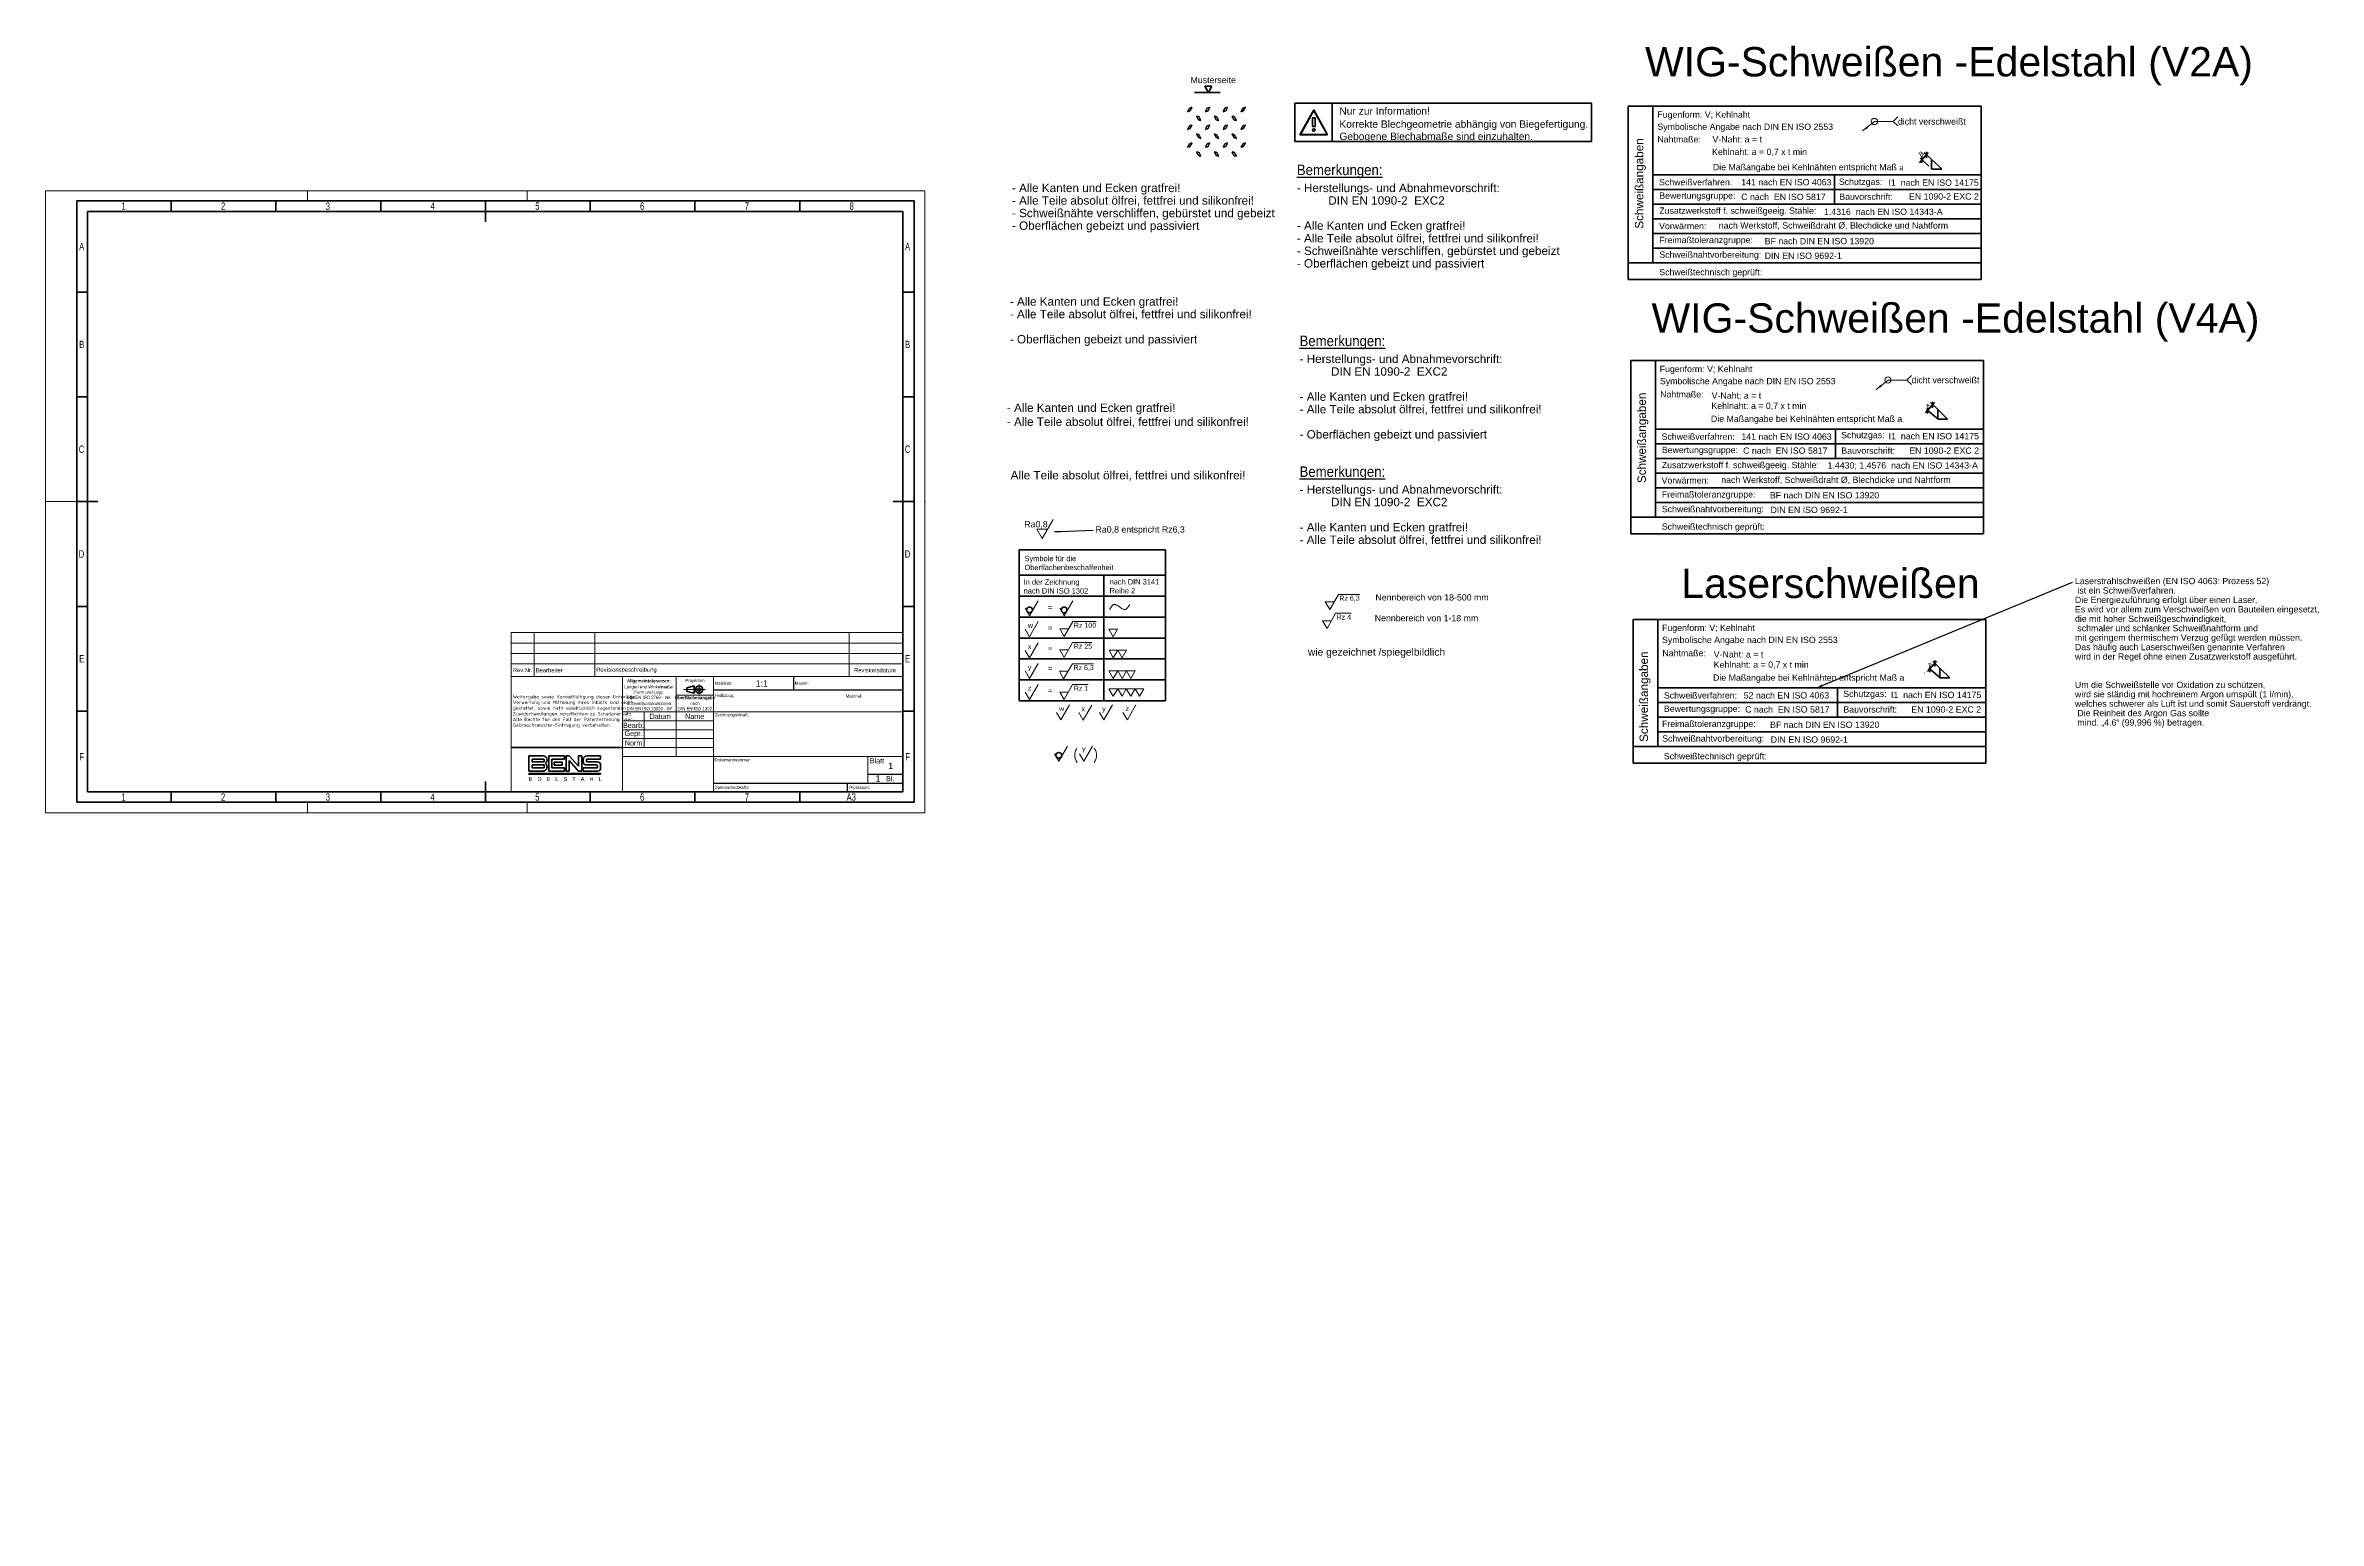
# Model space of a CAD drawing. Header units: millimetres. Extents: x 0 to 1085, y -338 to 366.
import ezdxf
from ezdxf import colors
from ezdxf.entities.mleader import LeaderData, LeaderLine
from ezdxf.enums import TextEntityAlignment as Align
from ezdxf.lldxf.tags import DXFTag
from ezdxf.math import Vec2, Vec3

# ---------------------------------------------------------------- set-up
doc = ezdxf.new("R2010")
doc.units = ezdxf.units.MM
for name, color, linetype in [('AM_5', 7, 'Continuous'), ('AM_6', 2, 'Continuous'), ('Default', 7, 'Continuous'), ('DIN-Vorlage', 1, 'Continuous'), ('Text_0_25', 7, 'Continuous')]:
    doc.layers.add(name, color=color, linetype=linetype)
doc.styles.add('SEACAD_Arial', font='arial.ttf')
doc.styles.add('SEACAD_Arial_Narrow', font='ARIALN.TTF', dxfattribs={"width": 0.9})
doc.styles.add('SEACAD_ArialB', font='arialbd.ttf', dxfattribs={"width": 0.9})
tags = doc.linetypes.add('CENTER2', pattern=[28.575, 19.05, -3.175, 3.175, -3.175]).pattern_tags.tags
tags[10:11] = [DXFTag(74, 4), DXFTag(75, 0), DXFTag(340, '0'), DXFTag(46, 0.0), DXFTag(50, 0.0), DXFTag(44, 0.0), DXFTag(45, 0.0)]
tags[8:9] = [DXFTag(74, 4), DXFTag(75, 0), DXFTag(340, '0'), DXFTag(46, 0.0), DXFTag(50, 0.0), DXFTag(44, 0.0), DXFTag(45, 0.0)]
tags[6:7] = [DXFTag(74, 4), DXFTag(75, 0), DXFTag(340, '0'), DXFTag(46, 0.0), DXFTag(50, 0.0), DXFTag(44, 0.0), DXFTag(45, 0.0)]
tags[4:5] = [DXFTag(74, 4), DXFTag(75, 0), DXFTag(340, '0'), DXFTag(46, 0.0), DXFTag(50, 0.0), DXFTag(44, 0.0), DXFTag(45, 0.0)]

# ---------------------------------------------------------------- blocks, each defined once
blk = doc.blocks.new('SEANNOT_GROUP')
at = {"layer": 'Default', "color": 96, "linetype": 'Continuous', "lineweight": 15}
for p, q in [((610.9, 100.6), (613, 97)), ((615.1, 100.6), (610.9, 100.6)), ((613, 97), (617.2, 104.2)), ((617.2, 104.2), (627.3, 104.2))]:
    blk.add_line(p, q, dxfattribs=at)
at = {"layer": 'Default', "color": 96, "linetype": 'Continuous', "lineweight": 5, "style": 'SEACAD_Arial'}
blk.add_text('Rz 6,3', height=2.4, dxfattribs=at).set_placement((617.6, 103.6), align=Align.TOP_LEFT)
blk = doc.blocks.new('SEANNOT_GROUP1')
at = {"layer": 'Default', "color": 96, "linetype": 'Continuous', "lineweight": 15}
for p, q in [((609.6, 91.6), (611.7, 88)), ((613.8, 91.6), (609.6, 91.6)), ((611.7, 88), (615.8, 95.2)), ((615.8, 95.2), (623.2, 95.2))]:
    blk.add_line(p, q, dxfattribs=at)
at = {"layer": 'Default', "color": 96, "linetype": 'Continuous', "lineweight": 5, "style": 'SEACAD_Arial'}
blk.add_text('Rz 4', height=2.4, dxfattribs=at).set_placement((616.3, 94.6), align=Align.TOP_LEFT)
blk = doc.blocks.new('_INTEGRAL')
at = {"color": 0}
for p, q in [((0, 0), (-1, 0)), ((-0.5, -0.5), (0.5, 0.5))]:
    blk.add_line(p, q, dxfattribs=at)
blk = doc.blocks.new('SEANNOT_GROUP4')
at = {"layer": 'Default', "linetype": 'Continuous', "lineweight": 15}
blk.add_hatch(color=96, dxfattribs=at).paths.add_polyline_path([(869.3, 327.6), (867.3, 325.4), (870, 326.8)])
at = {"layer": 'Default', "color": 96, "linetype": 'Continuous', "lineweight": 15}
for q in [(879, 329.9), (882, 329.9)]:
    blk.add_line((873, 329.9), q, dxfattribs=at)
for points in [[(873, 329.9), (867.3, 325.4)], [(884.2, 327.8), (882, 329.9), (882, 329.9), (884.2, 332.1)]]:
    blk.add_lwpolyline(points, dxfattribs=at)
blk.add_circle((873, 329.9), 1.5, dxfattribs=at)
at = {"layer": 'Default', "color": 96, "linetype": 'Continuous', "lineweight": 5, "style": 'SEACAD_Arial'}
blk.add_text('dicht verschweißt', height=3, dxfattribs=at).set_placement((884.2, 331.4), align=Align.TOP_LEFT)
blk = doc.blocks.new('_DOT')
at = {"color": 0}
blk.add_line((0, 0), (-1, 0), dxfattribs=at)
at = {"color": 0, "const_width": 0.333}
blk.add_lwpolyline([(-0.1665, 0, 1), (0.1665, 0, 1)], format="xyb", close=True, dxfattribs=at)
blk = doc.blocks.new('SEANNOT_GROUP7')
at = {"layer": 'Default', "linetype": 'Continuous', "lineweight": 15}
blk.add_hatch(color=96, dxfattribs=at).paths.add_polyline_path([(875.8, 204.2), (873.8, 202), (876.5, 203.4)])
at = {"layer": 'Default', "color": 96, "linetype": 'Continuous', "lineweight": 15}
for q in [(885.5, 206.5), (888.5, 206.5)]:
    blk.add_line((879.5, 206.5), q, dxfattribs=at)
for points in [[(879.5, 206.5), (873.8, 202)], [(890.7, 204.4), (888.5, 206.5), (888.5, 206.5), (890.7, 208.7)]]:
    blk.add_lwpolyline(points, dxfattribs=at)
blk.add_circle((879.5, 206.5), 1.5, dxfattribs=at)
at = {"layer": 'Default', "color": 96, "linetype": 'Continuous', "lineweight": 5, "style": 'SEACAD_Arial'}
blk.add_text('dicht verschweißt', height=3, dxfattribs=at).set_placement((890.7, 208), align=Align.TOP_LEFT)
blk = doc.blocks.new('SEANNOT_GROUP8')
at = {"layer": 'Default', "color": 96, "linetype": 'Continuous', "lineweight": 15}
for p, q in [((482.6, 47.9), (484.6, 44.3)), ((484.6, 44.3), (488.8, 51.5))]:
    blk.add_line(p, q, dxfattribs=at)
at = {"layer": 'Default', "color": 96, "linetype": 'Continuous', "lineweight": 5, "style": 'SEACAD_Arial'}
blk.add_text(' w', height=2.4, dxfattribs=at).set_placement((482.9, 50.9), align=Align.TOP_LEFT)
blk = doc.blocks.new('SEANNOT_GROUP9')
at = {"layer": 'Default', "color": 96, "linetype": 'Continuous', "lineweight": 15}
for p, q in [((493.3, 47.8), (495.3, 44.2)), ((495.3, 44.2), (499.5, 51.4))]:
    blk.add_line(p, q, dxfattribs=at)
at = {"layer": 'Default', "color": 96, "linetype": 'Continuous', "lineweight": 5, "style": 'SEACAD_Arial'}
blk.add_text('x', height=2.4, dxfattribs=at).set_placement((494.5, 50.8), align=Align.TOP_LEFT)
blk = doc.blocks.new('SEANNOT_GROUP10')
at = {"layer": 'Default', "color": 96, "linetype": 'Continuous', "lineweight": 15}
for p, q in [((503.1, 47.9), (505.2, 44.3)), ((505.2, 44.3), (509.3, 51.5))]:
    blk.add_line(p, q, dxfattribs=at)
at = {"layer": 'Default', "color": 96, "linetype": 'Continuous', "lineweight": 5, "style": 'SEACAD_Arial'}
blk.add_text('y', height=2.4, dxfattribs=at).set_placement((504.4, 50.9), align=Align.TOP_LEFT)
blk = doc.blocks.new('SEANNOT_GROUP11')
at = {"layer": 'Default', "color": 96, "linetype": 'Continuous', "lineweight": 15}
for p, q in [((514.3, 47.9), (516.4, 44.3)), ((516.4, 44.3), (520.5, 51.5))]:
    blk.add_line(p, q, dxfattribs=at)
at = {"layer": 'Default', "color": 96, "linetype": 'Continuous', "lineweight": 5, "style": 'SEACAD_Arial'}
blk.add_text('z', height=2.4, dxfattribs=at).set_placement((515.5, 50.9), align=Align.TOP_LEFT)
blk = doc.blocks.new('_SE_FILLED')
at = {"color": 0}
blk.add_line((0, 0), (-1, 0), dxfattribs=at)
blk.add_solid([(0, 0), (-1, -0.1665), (-1, 0.1665), (0, 0)], dxfattribs=at)
blk = doc.blocks.new('SEANNOT_GROUP13')
at = {"layer": 'Default', "color": 96, "linetype": 'Continuous', "lineweight": 15}
for p, q in [((473.2, 135.4), (475.8, 130.9)), ((478.4, 135.4), (473.2, 135.4)), ((475.8, 130.9), (481, 139.9))]:
    blk.add_line(p, q, dxfattribs=at)
at = {"layer": 'Default', "color": 96, "linetype": 'Continuous', "lineweight": 5, "style": 'SEACAD_Arial'}
blk.add_text('Ra0,8', height=3, dxfattribs=at).set_placement((467.2, 139.2), align=Align.TOP_LEFT)
blk = doc.blocks.new('Leppersdorf_2')
at = {"layer": 'AM_6', "insert": (-116.4, 52.3), "char_height": 5, "width": 43.641, "attachment_point": 1, "style": 'SEACAD_Arial'}
blk.add_mtext('{\\fArial|b0||i0||c0|p34;\\C0;\\L\\H5.;\\W0.9;Bemerkungen:\\P}', dxfattribs=at)
at = {"layer": 'Default', "insert": (-116.4, 43.2), "char_height": 4, "width": 127.6, "attachment_point": 1, "line_spacing_factor": 0.9}
blk.add_mtext('{\\fArial|b0||i0||c0|p34;\\C7;\\H4.;\\W1.;- Herstellungs- und Abnahmevorschrift: \\P}{\\fArial|b0||i0||c0|p34;\\C7;\\H4.;\\W1.;\\pxi3.75;DIN EN 1090-2  EXC2\\P}{\\fArial|b0||i0||c0|p34;\\C7;\\H4.;\\W1.;\\pxi3.75;\\P}{\\fArial|b0||i0||c0|p34;\\C7;\\H4.;\\W1.;\\pi0,l0;- Alle Kanten und Ecken gratfrei!\\P}{\\fArial|b0||i0||c0|p34;\\C7;\\H4.;\\W1.;\\pi0,l0;- Alle Teile absolut ölfrei, fettfrei und silikonfrei!\\P}{\\fArial|b0||i0||c0|p34;\\C7;\\H4.;\\W1.;\\pi0,l0;\\P}{\\fArial|b0||i0||c0|p34;\\C7;\\H4.;\\W1.;\\pi0,l0;- Oberflächen gebeizt und passiviert}', dxfattribs=at)
blk = doc.blocks.new('Leppersdorf')
at = {"layer": 'AM_6', "insert": (-126.4, 52.1), "char_height": 5, "width": 43.641, "attachment_point": 1, "style": 'SEACAD_Arial'}
blk.add_mtext('{\\fArial|b0||i0||c0|p34;\\C0;\\L\\H5.;\\W0.9;Bemerkungen:\\P}', dxfattribs=at)
at = {"layer": 'Default', "insert": (-126.4, 43), "char_height": 4, "width": 138.504, "attachment_point": 1, "line_spacing_factor": 0.9}
blk.add_mtext('{\\fArial|b0||i0||c0|p34;\\C7;\\H4.;\\W1.;- Herstellungs- und Abnahmevorschrift: \\P}{\\fArial|b0||i0||c0|p34;\\C7;\\H4.;\\W1.;\\pxi3.75;DIN EN 1090-2  EXC2\\P}{\\fArial|b0||i0||c0|p34;\\C7;\\H4.;\\W1.;\\pxi3.75;\\P}{\\fArial|b0||i0||c0|p34;\\C7;\\H4.;\\W1.;\\pi0,l0;- Alle Kanten und Ecken gratfrei!\\P}{\\fArial|b0||i0||c0|p34;\\C7;\\H4.;\\W1.;\\pi0,l0;- Alle Teile absolut ölfrei, fettfrei und silikonfrei!\\P}{\\fArial|b0||i0||c0|p34;\\C7;\\H4.;\\W1.;\\pi0,l0;- Schweißnähte verschliffen, gebürstet und gebeizt\\P}{\\fArial|b0||i0||c0|p34;\\C7;\\H4.;\\W1.;\\pi0,l0;- Oberflächen gebeizt und passiviert}', dxfattribs=at)
blk = doc.blocks.new('Bemerkung1')
at = {"layer": 'AM_6', "insert": (-116.4, 39.5), "char_height": 5, "width": 43.641, "attachment_point": 1, "style": 'SEACAD_Arial'}
blk.add_mtext('{\\fArial|b0||i0||c0|p34;\\C0;\\L\\H5.;\\W0.9;Bemerkungen:\\P}', dxfattribs=at)
at = {"layer": 'Default', "insert": (-116.4, 30.5), "char_height": 4, "width": 127.6, "attachment_point": 1, "line_spacing_factor": 0.9}
blk.add_mtext('{\\fArial|b0||i0||c0|p34;\\C7;\\H4.;\\W1.;- Herstellungs- und Abnahmevorschrift: \\P}{\\fArial|b0||i0||c0|p34;\\C7;\\H4.;\\W1.;\\pxi3.75;DIN EN 1090-2  EXC2\\P}{\\fArial|b0||i0||c0|p34;\\C7;\\H4.;\\W1.;\\pxi3.75;\\P}{\\fArial|b0||i0||c0|p34;\\C7;\\H4.;\\W1.;\\pi0,l0;- Alle Kanten und Ecken gratfrei!\\P}{\\fArial|b0||i0||c0|p34;\\C7;\\H4.;\\W1.;\\pi0,l0;- Alle Teile absolut ölfrei, fettfrei und silikonfrei!\\P}', dxfattribs=at)
blk = doc.blocks.new('Achtung')
at = {"color": 1, "linetype": 'Continuous', "lineweight": 35}
for p, q in [((-6.6, 11.9), (-13.2, 0)), ((-13, 0.1), (-6.6, 11.6)), ((-6.6, 11.9), (0, 0)), ((-6.6, 11.6), (-6.6, 11.9)), ((0, 0), (-6.6, 11.9)), ((-6.6, 11.6), (-0.2, 0.1)), ((-13.2, 0), (-13, 0.1)), ((-13.2, 0), (-13, 0.1)), ((0, 0), (-13.2, 0)), ((-13, 0.1), (-0.2, 0.1)), ((-0.2, 0.1), (0, 0)), ((-0.2, 0.1), (0, 0))]:
    blk.add_line(p, q, dxfattribs=at)
at = {"color": 7, "linetype": 'Continuous', "lineweight": 35}
for p, q in [((-7.2, 3.9), (-7.2, 8.1)), ((-7.2, 8.1), (-6, 8.1)), ((-6, 3.9), (-7.2, 3.9)), ((-6, 8.1), (-6, 3.9))]:
    blk.add_line(p, q, dxfattribs=at)
blk.add_circle((-6.6, 2.2), 0.599, dxfattribs=at)
at = {"layer": 'Default', "color": 1, "linetype": 'Continuous', "lineweight": 35}
for p, q in [((-6.6, 11.9), (-6.6, 11.6)), ((-3, 0), (-13.2, 0))]:
    blk.add_line(p, q, dxfattribs=at)
blk = doc.blocks.new('Blechgeometrie')
at = {"layer": 'Default', "color": 7, "linetype": 'Continuous', "lineweight": 35}
for p, q in [((0, 0), (0, 18.3)), ((0, 18.3), (141.6, 18.3)), ((17.9, 18.3), (17.9, 0)), ((141.6, 18.3), (141.6, 0)), ((141.6, 0), (0, 0))]:
    blk.add_line(p, q, dxfattribs=at)
at = {"layer": 'Default', "color": 7}
blk.add_blockref('Achtung', (15.7, 3.3), dxfattribs=at)
at = {"layer": 'AM_6', "insert": (21.3, 16.4), "char_height": 3.5, "width": 51.387, "attachment_point": 1}
blk.add_mtext('{\\fArial|b0||i0||c0|p34;\\C0;\\H3.5;\\W1.;Nur zur Information!\\P}', dxfattribs=at)
at = {"layer": 'Default', "insert": (21.3, 10.1), "char_height": 3.5, "width": 120.259, "attachment_point": 1}
blk.add_mtext('{\\fArial|b0||i0||c0|p34;\\C7;\\H3.5;\\W1.;Korrekte Blechgeometrie abhängig von Biegefertigung.\\P}{\\fArial|b0||i0||c0|p34;\\C7;\\H3.5;\\W1.;Gebogene Blechabmaße sind einzuhalten. }', dxfattribs=at)
blk = doc.blocks.new('Oberflächen_Kanten')
at = {"layer": 'Default', "insert": (-116.7, 12.1), "char_height": 4, "width": 123.87, "attachment_point": 1}
blk.add_mtext('{\\fArial|b0||i0||c0|p34;\\C7;\\H4.;\\W1.;Alle Teile absolut ölfrei, fettfrei und silikonfrei!\\P}', dxfattribs=at)
blk = doc.blocks.new('wg_spb_dt')
at = {"layer": 'Default', "insert": (-66.3, 5.1), "char_height": 3.5, "width": 66.326, "attachment_point": 1}
blk.add_mtext('{\\fArial|b0||i0||c0|p34;\\C7;\\H3.5;\\W1.;wie gezeichnet /spiegelbildlich}', dxfattribs=at)
blk = doc.blocks.new('Edelstahl_SBG')
at = {"layer": 'Default', "insert": (-126, 24.1), "char_height": 4, "width": 138.504, "attachment_point": 1, "line_spacing_factor": 0.9}
blk.add_mtext('{\\fArial|b0||i0||c0|p34;\\C7;\\H4.;\\W1.;- Alle Kanten und Ecken gratfrei!\\P}{\\fArial|b0||i0||c0|p34;\\C7;\\H4.;\\W1.;- Alle Teile absolut ölfrei, fettfrei und silikonfrei!\\P}{\\fArial|b0||i0||c0|p34;\\C7;\\H4.;\\W1.;- Schweißnähte verschliffen, gebürstet und gebeizt\\P}{\\fArial|b0||i0||c0|p34;\\C7;\\H4.;\\W1.;- Oberflächen gebeizt und passiviert}', dxfattribs=at)
blk = doc.blocks.new('Edelstahl_0-Teile')
at = {"layer": 'Default', "insert": (-116.3, 23.8), "char_height": 4, "width": 127.6, "attachment_point": 1, "line_spacing_factor": 0.9}
blk.add_mtext('{\\fArial|b0||i0||c0|p34;\\C7;\\H4.;\\W1.;- Alle Kanten und Ecken gratfrei!\\P}{\\fArial|b0||i0||c0|p34;\\C7;\\H4.;\\W1.;- Alle Teile absolut ölfrei, fettfrei und silikonfrei!\\P}{\\fArial|b0||i0||c0|p34;\\C7;\\H4.;\\W1.;\\P}{\\fArial|b0||i0||c0|p34;\\C7;\\H4.;\\W1.;- Oberflächen gebeizt und passiviert}', dxfattribs=at)
blk = doc.blocks.new('Einzelteile')
at = {"layer": 'Default', "insert": (-116.3, 11.5), "char_height": 4, "width": 127.6, "attachment_point": 1}
blk.add_mtext('{\\fArial|b0||i0||c0|p34;\\C7;\\H4.;\\W1.;- Alle Kanten und Ecken gratfrei!\\P}{\\fArial|b0||i0||c0|p34;\\C7;\\H4.;\\W1.;- Alle Teile absolut ölfrei, fettfrei und silikonfrei!\\P}', dxfattribs=at)
blk = doc.blocks.new('WIG_V2A')
at = {"color": 7, "linetype": 'Continuous', "lineweight": 35}
for p, q in [((139, 55.7), (143.2, 60.6)), ((139.3, 57.9), (143.4, 54)), ((140.2, 55.7), (140.2, 58.5)), ((144.8, 57.3), (141.3, 60.6)), ((142.3, 58.1), (142.3, 60.9)), ((142.3, 58.1), (142.3, 60.9)), ((149.6, 52.8), (144.8, 57.3)), ((144.8, 57.3), (144.8, 52.8)), ((144.8, 52.7), (149.6, 52.7)), ((0, 8), (168.4, 8))]:
    blk.add_line(p, q, dxfattribs=at)
at = {"layer": 'Default', "color": 7, "linetype": 'Continuous', "lineweight": 35}
for p, q in [((0, 82.7), (168.4, 82.7)), ((0, 82.7), (0, 8)), ((11.8, 82.7), (11.8, 8)), ((168.4, 82.7), (168.4, 8)), ((11.8, 50), (168.4, 50)), ((98.4, 36), (98.4, 50)), ((11.8, 43), (168.4, 43)), ((11.8, 36), (168.4, 36)), ((11.8, 29), (168.4, 29)), ((11.8, 22), (168.4, 22)), ((11.8, 15), (168.4, 15))]:
    blk.add_line(p, q, dxfattribs=at)
at = {"layer": 'Default', "color": 1, "linetype": 'Continuous', "lineweight": 35}
for p, q in [((0, 8), (168.4, 8)), ((0, 8), (0, 0)), ((0, 0), (168.4, 0)), ((168.4, 8), (168.4, 0))]:
    blk.add_line(p, q, dxfattribs=at)
at = {"layer": 'Default', "color": 7, "linetype": 'Continuous', "lineweight": 5}
for centre in [(147.1, 55.1), (144.8, 52.7)]:
    blk.add_circle(centre, 0.01, dxfattribs=at)
at = {"char_height": 3}
for s, insert, width, attachment_point in [('{\\fArial|b0||i0||c0|p34;\\C3;\\H3.;\\W1.;Kehlnaht: a = 0,7 x t min}', (40, 62.4), 55.312, 1), ('{\\fArial|b0||i0||c0|p34;\\C3;\\H3.;\\W1.; Die Maßangabe bei Kehlnähten entspricht Maß }{\\fArial|b0||i0||c0|p34;\\C3;\\H2.5;\\W1.;a}', (39.2, 55.1), 92.466, 1), ('{\\fArial|b0||i0||c0|p34;\\C3;\\H3.;\\W1.;141 nach EN ISO 4063}', (53.9, 46.4), 44.065, 4), ('{\\fArial|b0||i0||c0|p34;\\C3;\\H3.;\\W1.;I1  nach EN ISO 14175}', (124.2, 46.2), 44.038, 4), ('{\\fArial|b0||i0||c0|p34;\\C3;\\H3.;\\W1.;C nach  EN ISO 5817}', (53.9, 39.4), 43.541, 4), ('{\\fArial|b0||i0||c0|p34;\\C3;\\H3.;\\W1.;  1.4316  nach EN ISO 14343-A}', (91.1, 32.3), 61.774, 4), ('{\\fArial|b0||i0||c0|p34;\\C3;\\H3.;\\W1.;EN 1090-2 EXC 2}', (134, 39.6), 35.735, 4), ('{\\fArial|b0||i0||c0|p34;\\C3;\\H3.;\\W1.;nach Werkstoff, Schweißdraht Ø, Blechdicke und Nahtform}', (43.2, 25.5), 111.545, 4), ('{\\fArial|b0||i0||c0|p34;\\C3;\\H3.;\\W1.;BF nach DIN EN ISO 13920}', (65.1, 18.3), 53.732, 4), ('{\\fArial|b0||i0||c0|p34;\\C3;\\H3.;\\W1.;DIN EN ISO 9692-1}', (65.1, 11.3), 38.966, 4)]:
    blk.add_mtext(s, dxfattribs=dict(at, insert=insert, width=width, attachment_point=attachment_point))
at = {"insert": (139.9, 58.2), "char_height": 3, "width": 2.739, "attachment_point": 7, "rotation": 47.3294}
blk.add_mtext('{\\fArial|b0||i0||c0|p34;\\C7;\\H3.;\\W1.;a}', dxfattribs=at)
at = {"layer": 'AM_6', "char_height": 3}
for s, insert, width, attachment_point in [('{\\fArial|b0||i0||c0|p34;\\C0;\\H3.;\\W1.;Fugenform: V; Kehlnaht}', (13.9, 80.2), 52.78, 1), ('{\\fArial|b0||i0||c0|p34;\\C0;\\H3.;\\W1.;Nahtmaße:}', (13.9, 68.4), 25.024, 1), ('{\\fArial|b0||i0||c0|p34;\\C0;\\H3.;\\W1.;Schweißverfahren:}', (14.7, 46.4), 36.601, 4), ('{\\fArial|b0||i0||c0|p34;\\C0;\\H3.;\\W1.;Schutzgas:}', (100.5, 46.2), 21.168, 4), ('{\\fArial|b0||i0||c0|p34;\\C0;\\H3.;\\W1.;Zusatzwerkstoff f. schweißgeeig. Stähle:}', (14.8, 32.4), 76.199, 4), ('{\\fArial|b0||i0||c0|p34;\\C0;\\H3.;\\W1.;Bewertungsgruppe:}', (14.8, 39.6), 42.609, 4), ('{\\fArial|b0||i0||c0|p34;\\C0;\\H3.;\\W1.;Bauvorschrift:}', (100.7, 39.5), 29.978, 4), ('{\\fArial|b0||i0||c0|p34;\\C0;\\H3.;\\W1.;Vorwärmen:}', (14.7, 25.5), 26.554, 4), ('{\\fArial|b0||i0||c0|p34;\\C0;\\H3.;\\W1.;Schweißnahtvorbereitung:}', (14.8, 11.4), 49.414, 4), ('{\\fArial|b0||i0||c0|p34;\\C0;\\H3.;\\W1.;Freimaßtoleranzgruppe:}', (14.8, 18.4), 47.538, 4), ('{\\fArial|b0||i0||c0|p34;\\C0;\\H3.;\\W1.;Schweißtechnisch geprüft:}', (14.8, 1.1), 50.734, 7)]:
    blk.add_mtext(s, dxfattribs=dict(at, insert=insert, width=width, attachment_point=attachment_point))
at = {"layer": 'AM_6', "insert": (5.8, 45.8), "char_height": 4, "width": 46.288, "attachment_point": 5, "rotation": 90}
blk.add_mtext('{\\fArial|b0||i0||c0|p34;\\C0;\\H4.;\\W1.;Schweißangaben}', dxfattribs=at)
at = {"layer": 'Default', "char_height": 3, "attachment_point": 1}
for s, insert, width in [('{\\fArial|b0||i0||c0|p34;\\C3;\\H3.;\\W1.;Symbolische Angabe nach DIN EN ISO 2553}', (13.9, 74.4), 85.399), ('{\\fArial|b0||i0||c0|p34;\\C3;\\H3.;\\W1.;V-Naht: a = t}', (40.2, 68.4), 27.938)]:
    blk.add_mtext(s, dxfattribs=dict(at, insert=insert, width=width))
blk = doc.blocks.new('WIG_V4A')
at = {"color": 7, "linetype": 'Continuous', "lineweight": 35}
for p, q in [((140.7, 57.8), (144.9, 62.7)), ((146.5, 54.9), (141.1, 59.4)), ((141.6, 57.5), (141.6, 60.2)), ((146.5, 59.4), (143, 62.7)), ((144, 60.2), (144, 63)), ((151.2, 54.8), (146.5, 59.4)), ((146.5, 59.4), (146.5, 54.8)), ((146.5, 54.8), (151.2, 54.8)), ((0, 8), (168.4, 8))]:
    blk.add_line(p, q, dxfattribs=at)
at = {"layer": 'Default', "color": 7, "linetype": 'Continuous', "lineweight": 35}
for p, q in [((0, 82.7), (168.4, 82.7)), ((0, 82.7), (0, 8)), ((11.8, 82.7), (11.8, 8)), ((168.4, 82.7), (168.4, 8)), ((11.8, 50), (168.4, 50)), ((97.7, 36), (97.7, 50)), ((11.8, 43), (168.4, 43)), ((11.8, 36), (168.4, 36)), ((11.8, 29), (168.4, 29)), ((11.8, 22), (168.4, 22)), ((11.8, 15), (168.4, 15))]:
    blk.add_line(p, q, dxfattribs=at)
at = {"layer": 'Default', "color": 1, "linetype": 'Continuous', "lineweight": 35}
for p, q in [((0, 8), (168.4, 8)), ((0, 8), (0, 0)), ((0, 0), (168.4, 0)), ((168.4, 8), (168.4, 0))]:
    blk.add_line(p, q, dxfattribs=at)
at = {"layer": 'Default', "color": 7, "linetype": 'Continuous', "lineweight": 5}
for centre in [(126.3, 54.9), (139.1, 57.1), (146.5, 54.8), (148.7, 57.2)]:
    blk.add_circle(centre, 0.01, dxfattribs=at)
at = {"char_height": 3}
for s, insert, width, attachment_point in [('{\\fArial|b0||i0||c0|p34;\\C3;\\H3.;\\W1.;Symbolische Angabe nach DIN EN ISO 2553}', (13.9, 74.4), 89.056, 1), ('{\\fArial|b0||i0||c0|p34;\\C3;\\H3.;\\W1.;V-Naht: a = t}', (38.6, 67.5), 27.938, 1), ('{\\fArial|b0||i0||c0|p34;\\C3;\\H3.;\\W1.; Die Maßangabe bei Kehlnähten entspricht Maß a}', (37.1, 56.4), 95.138, 1), ('{\\fArial|b0||i0||c0|p34;\\C3;\\H3.;\\W1.;Kehlnaht: a = 0,7 x t min}', (38.5, 62.6), 52.135, 1), ('{\\fArial|b0||i0||c0|p34;\\C3;\\H3.;\\W1.;141 nach EN ISO 4063}', (52.8, 46.4), 45.667, 4), ('{\\fArial|b0||i0||c0|p34;\\C3;\\H3.;\\W1.;I1  nach EN ISO 14175}', (123.1, 46.6), 44.08, 4), ('{\\fArial|b0||i0||c0|p34;\\C3;\\H3.;\\W1.;C nach  EN ISO 5817}', (53.6, 39.7), 43.861, 4), ('{\\fArial|b0||i0||c0|p34;\\C3;\\H3.;\\W1.;  1.4430; 1.4576  nach EN ISO 14343-A}', (91.6, 32.4), 75.461, 4), ('{\\fArial|b0||i0||c0|p34;\\C3;\\H3.;\\W1.;EN 1090-2 EXC 2}', (132.9, 39.7), 34.889, 4), ('{\\fArial|b0||i0||c0|p34;\\C3;\\H3.;\\W1.;nach Werkstoff, Schweißdraht Ø, Blechdicke und Nahtform}', (43.2, 25.5), 118.835, 4), ('{\\fArial|b0||i0||c0|p34;\\C3;\\H3.;\\W1.;BF nach DIN EN ISO 13920}', (66.4, 18.4), 61.321, 4), ('{\\fArial|b0||i0||c0|p34;\\C3;\\H3.;\\W1.;DIN EN ISO 9692-1}', (66.7, 11.4), 53.309, 4)]:
    blk.add_mtext(s, dxfattribs=dict(at, insert=insert, width=width, attachment_point=attachment_point))
at = {"insert": (141.8, 60.1), "char_height": 2, "width": 2.739, "attachment_point": 7, "rotation": 47.3294}
blk.add_mtext('{\\fArial|b0||i0||c0|p34;\\C7;\\H2.;\\W1.;a}', dxfattribs=at)
at = {"layer": 'AM_6', "char_height": 3}
for s, insert, width, attachment_point in [('{\\fArial|b0||i0||c0|p34;\\C0;\\H3.;\\W1.;Fugenform: V; Kehlnaht}', (13.8, 80.2), 46.387, 1), ('{\\fArial|b0||i0||c0|p34;\\C0;\\H3.;\\W1.;Nahtmaße:}', (14, 68.1), 22.516, 1), ('{\\fArial|b0||i0||c0|p34;\\C0;\\H3.;\\W1.;Schweißverfahren:}', (14.7, 46.4), 36.897, 4), ('{\\fArial|b0||i0||c0|p34;\\C0;\\H3.;\\W1.;Schutzgas:}', (100.4, 46.7), 21.317, 4), ('{\\fArial|b0||i0||c0|p34;\\C0;\\H3.;\\W1.;Zusatzwerkstoff f. schweißgeeig. Stähle:}', (14.8, 32.4), 78.495, 4), ('{\\fArial|b0||i0||c0|p34;\\C0;\\H3.;\\W1.;Bewertungsgruppe:}', (14.8, 39.6), 38.047, 4), ('{\\fArial|b0||i0||c0|p34;\\C0;\\H3.;\\W1.;Bauvorschrift:}', (100.5, 39.7), 26.308, 4), ('{\\fArial|b0||i0||c0|p34;\\C0;\\H3.;\\W1.;Vorwärmen:}', (14.7, 25.5), 26.554, 4), ('{\\fArial|b0||i0||c0|p34;\\C0;\\H3.;\\W1.;Schweißnahtvorbereitung:}', (14.8, 11.4), 49.414, 4), ('{\\fArial|b0||i0||c0|p34;\\C0;\\H3.;\\W1.;Freimaßtoleranzgruppe:}', (14.8, 18.4), 47.538, 4), ('{\\fArial|b0||i0||c0|p34;\\C0;\\H3.;\\W1.;Schweißtechnisch geprüft:}', (14.8, 1.1), 50.734, 7)]:
    blk.add_mtext(s, dxfattribs=dict(at, insert=insert, width=width, attachment_point=attachment_point))
at = {"layer": 'AM_6', "insert": (5.8, 45.8), "char_height": 4, "width": 46.288, "attachment_point": 5, "rotation": 90}
blk.add_mtext('{\\fArial|b0||i0||c0|p34;\\C0;\\H4.;\\W1.;Schweißangaben}', dxfattribs=at)
blk = doc.blocks.new('SEANNOT_GROUP16')
at = {"layer": 'Default', "color": 96, "linetype": 'Continuous', "lineweight": 15}
for p, q in [((1, 4.1), (3.1, 0.5)), ((3.1, 0.5), (7.2, 7.7))]:
    blk.add_line(p, q, dxfattribs=at)
at = {"layer": 'Default', "color": 96, "linetype": 'Continuous', "lineweight": 5, "style": 'SEACAD_Arial'}
blk.add_text('Y', height=2.4, dxfattribs=at).set_placement((2, 7.1), align=Align.TOP_LEFT)
blk = doc.blocks.new('Oberflächenzeichen_mit_Klammer')
at = {"layer": 'Default', "color": 96, "linetype": 'Continuous', "lineweight": 18}
for start, end in [(142.0442, 219.6121), (320.3879, 37.9558)]:
    blk.add_arc((4, 3.3), 5.24, start, end, dxfattribs=at)
at = {"layer": 'Default'}
blk.add_blockref('SEANNOT_GROUP16', (0, 0), dxfattribs=at)
blk = doc.blocks.new('SEANNOT_GROUP17')
at = {"layer": 'Default', "color": 96, "linetype": 'Continuous', "lineweight": 15}
for p, q in [((-2.1, 3.6), (0, 0)), ((0, 0), (4.2, 7.2))]:
    blk.add_line(p, q, dxfattribs=at)
blk = doc.blocks.new('OF_unbearbeitet')
at = {"layer": 'Default', "color": 96, "linetype": 'Continuous', "lineweight": 35}
blk.add_circle((0, 2.8), 1.37, dxfattribs=at)
at = {"layer": 'Default'}
blk.add_blockref('SEANNOT_GROUP17', (0, 0), dxfattribs=at)
blk = doc.blocks.new('SEANNOT_GROUP18')
at = {"layer": 'Default', "color": 96, "linetype": 'Continuous', "lineweight": 15}
blk.add_open_spline([(-26.7, 43.6), (-25.9, 44.8), (-24.9, 46), (-24.3, 46), (-23.7, 46), (-20.1, 43.6), (-19.5, 43.6), (-18.9, 43.6), (-17.8, 44.8), (-17.1, 46)], degree=2, dxfattribs=at)
blk = doc.blocks.new('SEANNOT_GROUP19')
at = {"layer": 'Default', "color": 96, "linetype": 'Continuous', "lineweight": 15}
for p, q in [((-50.4, 34.3), (-48.4, 30.7)), ((-46.3, 34.3), (-50.4, 34.3)), ((-48.4, 30.7), (-44.2, 37.9)), ((-44.2, 37.9), (-33.1, 37.9))]:
    blk.add_line(p, q, dxfattribs=at)
at = {"layer": 'Default', "color": 96, "linetype": 'Continuous', "lineweight": 5, "style": 'SEACAD_Arial'}
blk.add_text('Rz 100', height=2.4, dxfattribs=at).set_placement((-43.7, 37.3), align=Align.TOP_LEFT)
blk = doc.blocks.new('SEANNOT_GROUP20')
at = {"layer": 'Default', "color": 96, "linetype": 'Continuous', "lineweight": 15}
for p, q in [((-50.5, 24.3), (-48.4, 20.7)), ((-46.3, 24.3), (-50.5, 24.3)), ((-48.4, 20.7), (-44.3, 27.9)), ((-44.3, 27.9), (-35.1, 27.9))]:
    blk.add_line(p, q, dxfattribs=at)
at = {"layer": 'Default', "color": 96, "linetype": 'Continuous', "lineweight": 5, "style": 'SEACAD_Arial'}
blk.add_text('Rz 25', height=2.4, dxfattribs=at).set_placement((-43.8, 27.3), align=Align.TOP_LEFT)
blk = doc.blocks.new('SEANNOT_GROUP21')
at = {"layer": 'Default', "color": 96, "linetype": 'Continuous', "lineweight": 15}
for p, q in [((-50.6, 14.1), (-48.6, 10.5)), ((-46.5, 14.1), (-50.6, 14.1)), ((-48.6, 10.5), (-44.4, 17.7)), ((-44.4, 17.7), (-34.3, 17.7))]:
    blk.add_line(p, q, dxfattribs=at)
at = {"layer": 'Default', "color": 96, "linetype": 'Continuous', "lineweight": 5, "style": 'SEACAD_Arial'}
blk.add_text('Rz 6,3', height=2.4, dxfattribs=at).set_placement((-43.9, 17.1), align=Align.TOP_LEFT)
blk = doc.blocks.new('SEANNOT_GROUP22')
at = {"layer": 'Default', "color": 96, "linetype": 'Continuous', "lineweight": 15}
for p, q in [((-50.5, 4.2), (-48.4, 0.6)), ((-46.3, 4.2), (-50.5, 4.2)), ((-48.4, 0.6), (-44.3, 7.8)), ((-44.3, 7.8), (-36.9, 7.8))]:
    blk.add_line(p, q, dxfattribs=at)
at = {"layer": 'Default', "color": 96, "linetype": 'Continuous', "lineweight": 5, "style": 'SEACAD_Arial'}
blk.add_text('Rz 1', height=2.4, dxfattribs=at).set_placement((-43.8, 7.2), align=Align.TOP_LEFT)
blk = doc.blocks.new('SEANNOT_GROUP23')
at = {"layer": 'Default', "color": 96, "linetype": 'Continuous', "lineweight": 15}
for p, q in [((-27, 34.2), (-24.9, 30.6)), ((-22.9, 34.2), (-27, 34.2)), ((-24.9, 30.6), (-22.9, 34.2))]:
    blk.add_line(p, q, dxfattribs=at)
blk = doc.blocks.new('SEANNOT_GROUP24')
at = {"layer": 'Default', "color": 96, "linetype": 'Continuous', "lineweight": 15}
for p, q in [((-26.9, 24.2), (-24.9, 20.6)), ((-22.8, 24.2), (-26.9, 24.2)), ((-24.9, 20.6), (-22.8, 24.2))]:
    blk.add_line(p, q, dxfattribs=at)
blk = doc.blocks.new('SEANNOT_GROUP25')
at = {"layer": 'Default', "color": 96, "linetype": 'Continuous', "lineweight": 15}
for p, q in [((-22.8, 24.2), (-20.7, 20.6)), ((-18.6, 24.2), (-22.8, 24.2)), ((-20.7, 20.6), (-18.6, 24.2))]:
    blk.add_line(p, q, dxfattribs=at)
blk = doc.blocks.new('SEANNOT_GROUP26')
at = {"layer": 'Default', "color": 96, "linetype": 'Continuous', "lineweight": 15}
for p, q in [((-27, 14.3), (-24.9, 10.7)), ((-22.8, 14.3), (-27, 14.3)), ((-24.9, 10.7), (-22.8, 14.3))]:
    blk.add_line(p, q, dxfattribs=at)
blk = doc.blocks.new('SEANNOT_GROUP27')
at = {"layer": 'Default', "color": 96, "linetype": 'Continuous', "lineweight": 15}
for p, q in [((-22.8, 14.3), (-20.7, 10.7)), ((-18.6, 14.3), (-22.8, 14.3)), ((-20.7, 10.7), (-18.6, 14.3))]:
    blk.add_line(p, q, dxfattribs=at)
blk = doc.blocks.new('SEANNOT_GROUP28')
at = {"layer": 'Default', "color": 96, "linetype": 'Continuous', "lineweight": 15}
for p, q in [((-18.6, 14.3), (-16.6, 10.7)), ((-14.5, 14.3), (-18.6, 14.3)), ((-16.6, 10.7), (-14.5, 14.3))]:
    blk.add_line(p, q, dxfattribs=at)
blk = doc.blocks.new('SEANNOT_GROUP29')
at = {"layer": 'Default', "color": 96, "linetype": 'Continuous', "lineweight": 15}
for p, q in [((-27, 5.8), (-24.9, 2.2)), ((-22.8, 5.8), (-27, 5.8)), ((-24.9, 2.2), (-22.8, 5.8))]:
    blk.add_line(p, q, dxfattribs=at)
blk = doc.blocks.new('SEANNOT_GROUP30')
at = {"layer": 'Default', "color": 96, "linetype": 'Continuous', "lineweight": 15}
for p, q in [((-22.8, 5.8), (-20.7, 2.2)), ((-18.7, 5.8), (-22.8, 5.8)), ((-20.7, 2.2), (-18.7, 5.8))]:
    blk.add_line(p, q, dxfattribs=at)
blk = doc.blocks.new('SEANNOT_GROUP31')
at = {"layer": 'Default', "color": 96, "linetype": 'Continuous', "lineweight": 15}
for p, q in [((-18.7, 5.8), (-16.6, 2.2)), ((-14.5, 5.8), (-18.7, 5.8)), ((-16.6, 2.2), (-14.5, 5.8))]:
    blk.add_line(p, q, dxfattribs=at)
blk = doc.blocks.new('SEANNOT_GROUP32')
at = {"layer": 'Default', "color": 96, "linetype": 'Continuous', "lineweight": 15}
for p, q in [((-14.5, 5.8), (-12.4, 2.2)), ((-10.3, 5.8), (-14.5, 5.8)), ((-12.4, 2.2), (-10.3, 5.8))]:
    blk.add_line(p, q, dxfattribs=at)
blk = doc.blocks.new('SEANNOT_GROUP33')
at = {"layer": 'Default', "color": 96, "linetype": 'Continuous', "lineweight": 15}
for p, q in [((-67, 34.2), (-64.9, 30.6)), ((-64.9, 30.6), (-60.8, 37.8))]:
    blk.add_line(p, q, dxfattribs=at)
at = {"layer": 'Default', "color": 96, "linetype": 'Continuous', "lineweight": 5, "style": 'SEACAD_Arial'}
blk.add_text(' w', height=2.4, dxfattribs=at).set_placement((-66.6, 37.2), align=Align.TOP_LEFT)
blk = doc.blocks.new('SEANNOT_GROUP34')
at = {"layer": 'Default', "color": 96, "linetype": 'Continuous', "lineweight": 15}
for p, q in [((-66.9, 24.1), (-64.9, 20.5)), ((-64.9, 20.5), (-60.7, 27.7))]:
    blk.add_line(p, q, dxfattribs=at)
at = {"layer": 'Default', "color": 96, "linetype": 'Continuous', "lineweight": 5, "style": 'SEACAD_Arial'}
blk.add_text('x', height=2.4, dxfattribs=at).set_placement((-65.7, 27.1), align=Align.TOP_LEFT)
blk = doc.blocks.new('SEANNOT_GROUP35')
at = {"layer": 'Default', "color": 96, "linetype": 'Continuous', "lineweight": 15}
for p, q in [((-66.9, 14.3), (-64.9, 10.7)), ((-64.9, 10.7), (-60.7, 17.9))]:
    blk.add_line(p, q, dxfattribs=at)
at = {"layer": 'Default', "color": 96, "linetype": 'Continuous', "lineweight": 5, "style": 'SEACAD_Arial'}
blk.add_text('y', height=2.4, dxfattribs=at).set_placement((-65.7, 17.3), align=Align.TOP_LEFT)
blk = doc.blocks.new('SEANNOT_GROUP36')
at = {"layer": 'Default', "color": 96, "linetype": 'Continuous', "lineweight": 15}
for p, q in [((-66.9, 4.2), (-64.9, 0.6)), ((-64.9, 0.6), (-60.7, 7.8))]:
    blk.add_line(p, q, dxfattribs=at)
at = {"layer": 'Default', "color": 96, "linetype": 'Continuous', "lineweight": 5, "style": 'SEACAD_Arial'}
blk.add_text('z', height=2.4, dxfattribs=at).set_placement((-65.7, 7.2), align=Align.TOP_LEFT)
blk = doc.blocks.new('Oberflächen')
at = {"layer": 'Default', "color": 7, "linetype": 'Continuous', "lineweight": 35}
for p, q in [((-69.9, 72), (-69.9, 0)), ((-69.9, 72), (0, 72)), ((0, 72), (0, 0)), ((-69.9, 60), (0, 60)), ((-29.5, 60), (-29.5, 0)), ((-69.9, 50), (0, 50)), ((-69.9, 40), (0, 40)), ((-69.9, 30), (0, 30)), ((-69.9, 20), (0, 20)), ((-69.9, 10), (0, 10)), ((-69.9, 0), (0, 0))]:
    blk.add_line(p, q, dxfattribs=at)
at = {"layer": 'Default', "color": 7}
for p in [(-64.9, 40.6), (-48.4, 40.6)]:
    blk.add_blockref('OF_unbearbeitet', p, dxfattribs=at)
at = {"layer": 'Default'}
for name in ['SEANNOT_GROUP18', 'SEANNOT_GROUP33', 'SEANNOT_GROUP19', 'SEANNOT_GROUP23', 'SEANNOT_GROUP34', 'SEANNOT_GROUP20', 'SEANNOT_GROUP24', 'SEANNOT_GROUP25', 'SEANNOT_GROUP35', 'SEANNOT_GROUP21', 'SEANNOT_GROUP26', 'SEANNOT_GROUP27', 'SEANNOT_GROUP28', 'SEANNOT_GROUP36', 'SEANNOT_GROUP22', 'SEANNOT_GROUP29', 'SEANNOT_GROUP30', 'SEANNOT_GROUP31', 'SEANNOT_GROUP32']:
    blk.add_blockref(name, (0, 0), dxfattribs=at)
at = {"layer": 'AM_6', "insert": (-67.3, 69.2), "char_height": 2.545, "width": 56.05, "attachment_point": 1}
blk.add_mtext('{\\fArial|b0||i0||c0|p34;\\C0;\\H2.5452;\\W1.;Symbole für die \\P}{\\fArial|b0||i0||c0|p34;\\C0;\\H2.5452;\\W1.;Oberflächenbeschaffenheit}', dxfattribs=at)
at = {"layer": 'Default', "char_height": 2.545, "attachment_point": 1}
for s, insert, width in [('{\\fArial|b0||i0||c0|p34;\\C7;\\H2.5452;\\W1.;In der Zeichnung\\P}{\\fArial|b0||i0||c0|p34;\\C7;\\H2.5452;\\W1.;nach DIN ISO 1302}', (-67.7, 58), 34.572), ('{\\fArial|b0||i0||c0|p34;\\C7;\\H2.5452;\\W1.;nach DIN 3141\\P}{\\fArial|b0||i0||c0|p34;\\C7;\\H2.5452;\\W1.;Reihe 2}', (-26.7, 58.1), 24.627), ('{\\fArial|b0||i0||c0|p34;\\C7;\\H2.5452;\\W1.; =}', (-57, 45.8), 3.968), ('{\\fArial|b0||i0||c0|p34;\\C7;\\H2.5452;\\W1.; =}', (-57, 36.1), 3.968), ('{\\fArial|b0||i0||c0|p34;\\C7;\\H2.5452;\\W1.; =}', (-57, 26.5), 3.968), ('{\\fArial|b0||i0||c0|p34;\\C7;\\H2.5452;\\W1.; =}', (-57, 16.7), 3.968), ('{\\fArial|b0||i0||c0|p34;\\C7;\\H2.5452;\\W1.; =}', (-57.1, 6.3), 3.968)]:
    blk.add_mtext(s, dxfattribs=dict(at, insert=insert, width=width))
blk = doc.blocks.new('Tränenblech_Muster')
at = {"layer": 'Default', "color": 7, "linetype": 'Continuous', "lineweight": 25}
for centre, start, end in [((-10.2, 8.9), 98.1301, 171.8699), ((-13, 11.7), 278.1301, 351.8699), ((-1.7, 8.9), 98.1301, 171.8699), ((-4.5, 11.7), 278.1301, 351.8699), ((4, 11.7), 278.1301, 351.8699), ((6.8, 8.9), 98.1301, 171.8699), ((12.5, 11.7), 278.1301, 351.8699), ((15.3, 8.9), 98.1301, 171.8699), ((-10.2, 0.4), 98.1301, 171.8699), ((-13, 3.3), 278.1301, 351.8699), ((-8.8, 4.7), 8.1301, 81.8699), ((-5.9, 7.5), 188.1301, 261.8699), ((-4.5, 3.3), 278.1301, 351.8699), ((-1.7, 0.4), 98.1301, 171.8699), ((2.6, 7.5), 188.1301, 261.8699), ((-0.3, 4.7), 8.1301, 81.8699), ((-0.3, 4.7), 8.1301, 81.8699), ((2.6, 7.5), 188.1301, 261.8699), ((6.8, 0.4), 98.1301, 171.8699), ((4, 3.3), 278.1301, 351.8699), ((11, 7.5), 188.1301, 261.8699), ((8.2, 4.7), 8.1301, 81.8699), ((8.2, 4.7), 8.1301, 81.8699), ((11, 7.5), 188.1301, 261.8699), ((12.5, 3.3), 278.1301, 351.8699), ((15.3, 0.4), 98.1301, 171.8699), ((-10.2, -8.1), 98.1301, 171.8699), ((-13, -5.2), 278.1301, 351.8699), ((-8.8, -3.8), 8.1301, 81.8699), ((-5.9, -1), 188.1301, 261.8699), ((-5.9, -9.5), 188.1301, 261.8699), ((-8.8, -12.3), 8.1301, 81.8699), ((-1.7, -8.1), 98.1301, 171.8699), ((-4.5, -5.2), 278.1301, 351.8699), ((2.6, -1), 188.1301, 261.8699), ((-0.3, -3.8), 8.1301, 81.8699), ((2.6, -9.5), 188.1301, 261.8699), ((-0.3, -12.3), 8.1301, 81.8699), ((4, -5.2), 278.1301, 351.8699), ((6.8, -8.1), 98.1301, 171.8699), ((11, -1), 188.1301, 261.8699), ((8.2, -3.8), 8.1301, 81.8699), ((8.2, -3.8), 8.1301, 81.8699), ((11, -1), 188.1301, 261.8699), ((8.2, -12.3), 8.1301, 81.8699), ((11, -9.5), 188.1301, 261.8699), ((15.3, -8.1), 98.1301, 171.8699), ((12.5, -5.2), 278.1301, 351.8699)]:
    blk.add_arc(centre, 2.5, start, end, dxfattribs=at)
blk = doc.blocks.new('Musterseite_01')
at = {"color": 7, "linetype": 'Continuous', "lineweight": 35}
for p, q in [((-6.7, 0), (5.6, 0)), ((-1.7, 3), (0, 0)), ((1.7, 3), (-1.7, 3)), ((0, 0), (1.7, 3))]:
    blk.add_line(p, q, dxfattribs=at)
at = {"layer": 'Default', "insert": (-9.7, 7.5), "char_height": 3, "width": 23.574, "attachment_point": 1}
blk.add_mtext('{\\fArial|b0||i0||c0|p34;\\C7;\\H3.;\\W1.; Musterseite}', dxfattribs=at)
blk = doc.blocks.new('Laserschweißen')
at = {"color": 7, "linetype": 'Continuous', "lineweight": 35}
for p, q in [((-27.8, 57.8), (-23.6, 62.7)), ((-22, 54.9), (-27.3, 59.4)), ((-26.8, 57.5), (-26.8, 60.2)), ((-22, 59.4), (-25.4, 62.7)), ((-24.4, 60.2), (-24.4, 63)), ((-17.2, 54.8), (-22, 59.4)), ((-22, 59.4), (-22, 54.8)), ((-22, 54.8), (-17.2, 54.8)), ((-168.4, 22), (0, 22))]:
    blk.add_line(p, q, dxfattribs=at)
at = {"layer": 'Default', "color": 7, "linetype": 'Continuous', "lineweight": 35}
for p, q in [((-168.4, 82.7), (0, 82.7)), ((-168.4, 82.7), (-168.4, 22)), ((-156.6, 82.7), (-156.6, 22)), ((0, 82.7), (0, 22)), ((-156.6, 50), (0, 50)), ((-70.8, 36), (-70.8, 50)), ((-156.6, 43), (0, 43)), ((-156.6, 36), (0, 36)), ((-156.6, 22), (-168.4, 22)), ((-156.6, 29), (0, 29)), ((-156.6, 22), (0, 22))]:
    blk.add_line(p, q, dxfattribs=at)
at = {"layer": 'Default', "color": 1, "linetype": 'Continuous', "lineweight": 35}
for p, q in [((-168.4, 22), (0, 22)), ((-168.4, 22), (-168.4, 14)), ((0, 22), (0, 14)), ((-168.4, 14), (0, 14))]:
    blk.add_line(p, q, dxfattribs=at)
at = {"layer": 'Default', "color": 7, "linetype": 'Continuous', "lineweight": 5}
for centre in [(-42.1, 54.9), (-29.3, 57.1), (-22, 54.8), (-19.7, 57.2)]:
    blk.add_circle(centre, 0.01, dxfattribs=at)
at = {"char_height": 3}
for s, insert, width, attachment_point in [('{\\fArial|b0||i0||c0|p34;\\C3;\\H3.;\\W1.;Symbolische Angabe nach DIN EN ISO 2553}', (-154.6, 74.4), 89.056, 1), ('{\\fArial|b0||i0||c0|p34;\\C3;\\H3.;\\W1.;V-Naht: a = t}', (-129.9, 67.5), 27.938, 1), ('{\\fArial|b0||i0||c0|p34;\\C3;\\H3.;\\W1.; Die Maßangabe bei Kehlnähten entspricht Maß a}', (-131.4, 56.4), 95.138, 1), ('{\\fArial|b0||i0||c0|p34;\\C3;\\H3.;\\W1.;Kehlnaht: a = 0,7 x t min}', (-129.9, 62.6), 52.135, 1), ('{\\fArial|b0||i0||c0|p34;\\C3;\\H3.;\\W1.;52 nach EN ISO 4063}', (-115.6, 46.4), 45.667, 4), ('{\\fArial|b0||i0||c0|p34;\\C3;\\H3.;\\W1.;I1  nach EN ISO 14175}', (-45.3, 46.6), 44.08, 4), ('{\\fArial|b0||i0||c0|p34;\\C3;\\H3.;\\W1.;C nach  EN ISO 5817}', (-114.9, 39.7), 43.861, 4), ('{\\fArial|b0||i0||c0|p34;\\C3;\\H3.;\\W1.;BF nach DIN EN ISO 13920}', (-103, 32.4), 61.321, 4), ('{\\fArial|b0||i0||c0|p34;\\C3;\\H3.;\\W1.;EN 1090-2 EXC 2}', (-35.6, 39.7), 34.889, 4), ('{\\fArial|b0||i0||c0|p34;\\C3;\\H3.;\\W1.;DIN EN ISO 9692-1}', (-102.7, 25.3), 53.309, 4)]:
    blk.add_mtext(s, dxfattribs=dict(at, insert=insert, width=width, attachment_point=attachment_point))
at = {"insert": (-26.7, 60.1), "char_height": 2, "width": 2.739, "attachment_point": 7, "rotation": 47.3294}
blk.add_mtext('{\\fArial|b0||i0||c0|p34;\\C7;\\H2.;\\W1.;a}', dxfattribs=at)
at = {"layer": 'AM_6', "char_height": 3}
for s, insert, width, attachment_point in [('{\\fArial|b0||i0||c0|p34;\\C0;\\H3.;\\W1.;Fugenform: V; Kehlnaht}', (-154.6, 80.2), 46.387, 1), ('{\\fArial|b0||i0||c0|p34;\\C0;\\H3.;\\W1.;Nahtmaße:}', (-154.4, 68.1), 22.516, 1), ('{\\fArial|b0||i0||c0|p34;\\C0;\\H3.;\\W1.;Schweißverfahren:}', (-153.7, 46.4), 36.897, 4), ('{\\fArial|b0||i0||c0|p34;\\C0;\\H3.;\\W1.;Schutzgas:}', (-68.1, 46.7), 21.317, 4), ('{\\fArial|b0||i0||c0|p34;\\C0;\\H3.;\\W1.;Freimaßtoleranzgruppe:}', (-154.6, 32.4), 47.538, 4), ('{\\fArial|b0||i0||c0|p34;\\C0;\\H3.;\\W1.;Bewertungsgruppe:}', (-153.7, 39.6), 38.047, 4), ('{\\fArial|b0||i0||c0|p34;\\C0;\\H3.;\\W1.;Bauvorschrift:}', (-68, 39.7), 26.308, 4), ('{\\fArial|b0||i0||c0|p34;\\C0;\\H3.;\\W1.;Schweißnahtvorbereitung:}', (-154.5, 25.4), 49.414, 4), ('{\\fArial|b0||i0||c0|p34;\\C0;\\H3.;\\W1.;Schweißtechnisch geprüft:}', (-153.7, 15), 50.734, 7)]:
    blk.add_mtext(s, dxfattribs=dict(at, insert=insert, width=width, attachment_point=attachment_point))
at = {"layer": 'AM_6', "insert": (-162.7, 45.8), "char_height": 4, "width": 46.288, "attachment_point": 5, "rotation": 90}
blk.add_mtext('{\\fArial|b0||i0||c0|p34;\\C0;\\H4.;\\W1.;Schweißangaben}', dxfattribs=at)
blk = doc.blocks.new('A3_quer')
at = {"layer": 'DIN-Vorlage', "linetype": 'Continuous', "lineweight": 18}
for p, q in [((0, 0), (0, 296.8)), ((0, 296.8), (419.8, 296.8)), ((125, 297), (125, 292)), ((230, 297), (230, 292)), ((419.8, 296.8), (419.8, 0)), ((0, 148.5), (15, 148.5)), ((420, 148.5), (419.8, 148.5)), ((419.8, 0), (0, 0)), ((125, 0), (125, 5)), ((230, 0), (230, 5))]:
    blk.add_line(p, q, dxfattribs=at)
at = {"layer": 'DIN-Vorlage', "linetype": 'Continuous', "lineweight": 35}
for p, q in [((15, 5), (15, 292)), ((15, 292), (414.6, 292)), ((60, 292), (60, 287)), ((110, 292), (110, 287)), ((160, 292), (160, 287)), ((210, 292), (210, 287)), ((260, 292), (260, 287)), ((310, 292), (310, 287)), ((360, 292), (360, 287)), ((414.6, 292), (414.6, 5)), ((15, 248.5), (20, 248.5)), ((414.6, 248.5), (409.3, 248.5)), ((15, 198.5), (20, 198.5)), ((414.6, 198.5), (409.3, 198.5)), ((15, 148.5), (20, 148.5)), ((414.6, 148.5), (409.3, 148.5)), ((15, 98.5), (20, 98.5)), ((414.6, 98.5), (409.3, 98.5)), ((15, 48.5), (20, 48.5)), ((414.6, 48.5), (409.3, 48.5)), ((414.6, 5), (15, 5)), ((60, 5), (60, 10)), ((110, 5), (110, 10)), ((160, 5), (160, 10)), ((210, 5), (210, 10)), ((260, 5), (260, 10)), ((310, 5), (310, 10)), ((360, 5), (360, 10))]:
    blk.add_line(p, q, dxfattribs=at)
at = {"layer": 'DIN-Vorlage', "linetype": 'Continuous', "lineweight": 70}
for p, q in [((20, 10), (20, 287)), ((20, 287), (409.3, 287)), ((210, 292), (210, 282)), ((409.3, 287), (409.3, 10)), ((15, 148.5), (25, 148.5)), ((414.6, 148.5), (404.6, 148.5)), ((210, 5), (210, 15)), ((409.3, 10), (20, 10))]:
    blk.add_line(p, q, dxfattribs=at)
at = {"layer": 'DIN-Vorlage', "char_height": 3.5, "attachment_point": 4, "style": 'SEACAD_Arial_Narrow'}
for s, insert, width in [('{\\fArial Narrow|b0||i0||c0|p34;\\C0;\\H3.5;\\W0.9;1}', (36.3, 289.5), 1.433), ('{\\fArial Narrow|b0||i0||c0|p34;\\C0;\\H3.5;\\W0.9;2}', (83.8, 289.5), 2.149), ('{\\fArial Narrow|b0||i0||c0|p34;\\C0;\\H3.5;\\W0.9;3}', (133.8, 289.5), 1.791), ('{\\fArial Narrow|b0||i0||c0|p34;\\C0;\\H3.5;\\W0.9;4}', (183.8, 289.5), 2.059), ('{\\fArial Narrow|b0||i0||c0|p34;\\C0;\\H3.5;\\W0.9;5}', (233.8, 289.5), 1.97), ('{\\fArial Narrow|b0||i0||c0|p34;\\C0;\\H3.5;\\W0.9;6}', (283.8, 289.5), 2.059), ('{\\fArial Narrow|b0||i0||c0|p34;\\C0;\\H3.5;\\W0.9;7}', (333.8, 289.5), 2.238), ('{\\fArial Narrow|b0||i0||c0|p34;\\C0;\\H3.5;\\W0.9;8}', (383.8, 289.5), 2.238), ('{\\fArial Narrow|b0||i0||c0|p34;\\C0;\\H3.5;\\W0.9;A}', (16.1, 270.2), 1.97), ('{\\fArial Narrow|b0||i0||c0|p34;\\C0;\\H3.5;\\W0.9;A}', (410.3, 270.2), 1.97), ('{\\fArial Narrow|b0||i0||c0|p34;\\C0;\\H3.5;\\W0.9;B}', (16.1, 223.5), 1.97), ('{\\fArial Narrow|b0||i0||c0|p34;\\C0;\\H3.5;\\W0.9;B}', (410.3, 223.5), 1.97), ('{\\fArial Narrow|b0||i0||c0|p34;\\C0;\\H3.5;\\W0.9;C}', (15.9, 173.5), 1.88), ('{\\fArial Narrow|b0||i0||c0|p34;\\C0;\\H3.5;\\W0.9;C}', (410.2, 173.5), 1.88), ('{\\fArial Narrow|b0||i0||c0|p34;\\C0;\\H3.5;\\W0.9;D}', (15.9, 123.5), 2.059), ('{\\fArial Narrow|b0||i0||c0|p34;\\C0;\\H3.5;\\W0.9;D}', (410.2, 123.5), 2.059), ('{\\fArial Narrow|b0||i0||c0|p34;\\C0;\\H3.5;\\W0.9;E}', (16.1, 73.5), 1.88), ('{\\fArial Narrow|b0||i0||c0|p34;\\C0;\\H3.5;\\W0.9;E}', (410.3, 73.5), 1.88), ('{\\fArial Narrow|b0||i0||c0|p34;\\C0;\\H3.5;\\W0.9;F}', (16.2, 26.7), 1.88), ('{\\fArial Narrow|b0||i0||c0|p34;\\C0;\\H3.5;\\W0.9;F}', (410.5, 26.7), 1.88), ('{\\fArial Narrow|b0||i0||c0|p34;\\C0;\\H3.5;\\W0.9;1}', (36.3, 7.5), 1.433), ('{\\fArial Narrow|b0||i0||c0|p34;\\C0;\\H3.5;\\W0.9;2}', (83.8, 7.5), 2.149), ('{\\fArial Narrow|b0||i0||c0|p34;\\C0;\\H3.5;\\W0.9;3}', (133.8, 7.5), 1.791), ('{\\fArial Narrow|b0||i0||c0|p34;\\C0;\\H3.5;\\W0.9;4}', (183.8, 7.5), 2.059), ('{\\fArial Narrow|b0||i0||c0|p34;\\C0;\\H3.5;\\W0.9;5}', (233.8, 7.5), 1.97), ('{\\fArial Narrow|b0||i0||c0|p34;\\C0;\\H3.5;\\W0.9;6}', (283.8, 7.5), 2.059), ('{\\fArial Narrow|b0||i0||c0|p34;\\C0;\\H3.5;\\W0.9;7}', (333.8, 7.5), 2.238), ('{\\fArial Narrow|b0||i0||c0|p34;\\C0;\\H3.5;\\W0.9;A3}', (382.4, 7.5), 3.76)]:
    blk.add_mtext(s, dxfattribs=dict(at, insert=insert, width=width))
blk = doc.blocks.new('P1')
at = {"layer": 'DIN-Vorlage', "linetype": 'CENTER2', "lineweight": 18}
for p, q in [((3, 0), (-7.4, 0)), ((0, 2.4), (0, -2.4))]:
    blk.add_line(p, q, dxfattribs=at)
at = {"layer": 'DIN-Vorlage', "linetype": 'Continuous', "lineweight": 35}
for p, q in [((-5.8, 0.9), (-2.3, 1.8)), ((-5.8, -0.9), (-5.8, 0.9)), ((-2.3, 1.8), (-2.3, -1.8)), ((-5.8, -0.9), (-2.3, -1.8))]:
    blk.add_line(p, q, dxfattribs=at)
blk.add_circle((0, 0), 1.75, dxfattribs=at)
at = {"layer": 'DIN-Vorlage', "linetype": 'Continuous', "lineweight": 25}
blk.add_circle((0, 0), 0.875, dxfattribs=at)
blk = doc.blocks.new('Bens_Logo')
at = {"layer": 'AM_5', "color": 98, "linetype": 'Continuous', "lineweight": 35}
for p, q in [((0.1, 12.7), (6.8, 12.7)), ((0.1, 5.5), (0.1, 12.7)), ((1.6, 11.2), (1.6, 9.9)), ((7.3, 11.2), (1.6, 11.2)), ((7.3, 9.9), (7.3, 11.2)), ((9.5, 12.7), (9.5, 5.5)), ((17, 12.7), (9.5, 12.7)), ((11, 11.2), (17, 11.2)), ((11, 7), (11, 11.2)), ((17, 11.2), (17, 12.7)), ((17.8, 12.7), (17.8, 5.5)), ((19.3, 12.7), (17.8, 12.7)), ((23.8, 7.8), (19.3, 12.7)), ((23.8, 12.7), (23.8, 7.8)), ((25.3, 12.7), (23.8, 12.7)), ((25.3, 5.5), (25.3, 12.7)), ((26, 9.9), (26, 11.1)), ((27.5, 10.9), (27.5, 10.2)), ((27.7, 12.7), (34.3, 12.7)), ((34.3, 11.2), (27.8, 11.2)), ((34.3, 12.7), (34.3, 11.2)), ((6.8, 5.5), (0.1, 5.5)), ((1.6, 9.9), (7.3, 9.9)), ((1.6, 7), (1.6, 8.4)), ((1.6, 8.4), (7.3, 8.4)), ((7.3, 7), (1.6, 7)), ((7.3, 8.4), (7.3, 7)), ((9.5, 5.5), (17, 5.5)), ((17, 7), (11, 7)), ((12.1, 8.3), (12.1, 9.8)), ((12.1, 9.8), (16, 9.8)), ((16, 8.3), (12.1, 8.3)), ((16, 9.8), (16, 8.3)), ((17, 5.5), (17, 7)), ((17.8, 5.5), (19.3, 5.5)), ((19.3, 10.5), (23.8, 5.5)), ((19.3, 5.5), (19.3, 10.5)), ((23.8, 5.5), (25.3, 5.5)), ((26, 7), (32.5, 7)), ((26, 5.5), (26, 7)), ((32.8, 5.5), (26, 5.5)), ((32.5, 8.4), (27.5, 8.4)), ((27.8, 9.9), (32.8, 9.9)), ((32.8, 7.3), (32.8, 8.1)), ((34.3, 8.4), (34.3, 7))]:
    blk.add_line(p, q, dxfattribs=at)
at = {"layer": 'AM_5', "color": 250, "linetype": 'Continuous', "lineweight": 35}
for p, q in [((0.1, 4.1), (0.1, 4.3)), ((0.1, 4.3), (34.3, 4.3)), ((0.1, 4.1), (34.3, 4.1)), ((34.3, 4.1), (34.3, 4.3))]:
    blk.add_line(p, q, dxfattribs=at)
at = {"layer": 'AM_5', "color": 98, "linetype": 'Continuous', "lineweight": 35}
for centre, radius, start, end in [((6.8, 10.8), 1.95, 301.7219, 90), ((27.7, 11.1), 1.65, 90, 180), ((27.8, 10.9), 0.3, 90, 180), ((6.8, 7.5), 1.95, 270, 58.2781), ((27.5, 9.9), 1.5, 180, 270), ((27.8, 10.2), 0.3, 180, 270), ((32.5, 8.1), 0.3, 0, 90), ((32.5, 7.3), 0.3, 270, 0), ((32.8, 8.4), 1.5, 0, 90), ((32.8, 7), 1.5, 270, 0)]:
    blk.add_arc(centre, radius, start, end, dxfattribs=at)
at = {"layer": 'AM_5', "insert": (-0.1, 2.7), "char_height": 2, "width": 35.13, "attachment_point": 1}
blk.add_mtext('{\\fArial|b0||i0||c0|p34;\\C250;\\H2.;\\W1.;E   D   E   L   S   T   A   H   L}', dxfattribs=at)
blk = doc.blocks.new('Schriftfeld_Revisionstabelle')
at = {"color": 7, "linetype": 'Continuous', "lineweight": 18}
for p, q in [((0, 21), (0, 16)), ((0, 21), (187, 21)), ((0, 16), (0, 11)), ((0, 16), (187, 16)), ((0, 11), (0, 6)), ((0, 11), (187, 11)), ((11, 21), (11, 16)), ((11, 16), (11, 11)), ((11, 11), (11, 6)), ((39.9, 21), (39.9, 16)), ((39.9, 16), (39.9, 11)), ((39.9, 11), (39.9, 6)), ((161.4, 21), (161.4, 16)), ((161.4, 16), (161.4, 11)), ((161.4, 11), (161.4, 6)), ((187, 21), (187, 16)), ((187, 16), (187, 11)), ((187, 11), (187, 6)), ((0, 6), (187, 6)), ((0, 6), (0, 0)), ((0, 0), (187, 0)), ((11, 6), (11, 0)), ((39.9, 6), (39.9, 0)), ((161.4, 6), (161.4, 0)), ((187, 6), (187, 0))]:
    blk.add_line(p, q, dxfattribs=at)
at = {"char_height": 2}
for s, insert, width, attachment_point in [('{\\fArial|b0||i0||c0|p34;\\C7;\\H2.;\\W1.;Rev.Nr.}', (5.5, 3.1), 11.026, 5), ('{\\fArial|b0||i0||c0|p34;\\C7;\\H2.;\\W1.; Bearbeiter}', (10.9, 3), 28.871, 4), ('{\\fArial|b0||i0||c0|p34;\\C7;\\H2.;\\W1.; Revisionsbeschreibung}', (39.8, 3), 35.441, 4), ('{\\fArial|b0||i0||c0|p34;\\C7;\\H2.;\\W1.;Revisionsdatum}', (173.6, 3), 25.453, 5)]:
    blk.add_mtext(s, dxfattribs=dict(at, insert=insert, width=width, attachment_point=attachment_point))
at = {"layer": 'Default', "color": 7, "style": 'SEACAD_Arial'}
for tag, p in [('Rev.NR.-3', (4.9, 18.5)), ('Rev.NR.-2', (4.9, 13.5)), ('REV.Datum-3', (173.7, 18.2)), ('REV.Datum-2', (173.7, 13.2)), ('Rev.NR.-1', (4.9, 8.5)), ('REV.Datum-1', (173.7, 8.2))]:
    blk.add_attdef(tag, text='', height=2, dxfattribs=at).set_placement(p, align=Align.MIDDLE_CENTER)
for tag, p in [(' Rev.Bearbeiter-3', (11, 18.4)), (' Rev.Bearbeiter-2', (11, 13.4)), (' Rev.- Beschreibung-3', (40.2, 18.6)), (' Rev.- Beschreibung-2', (40.2, 13.6)), (' Rev.Bearbeiter-1', (11, 8.4)), (' Rev.- Beschreibung-1', (40.2, 8.6))]:
    blk.add_attdef(tag, text='', height=2, dxfattribs=at).set_placement(p, align=Align.MIDDLE_LEFT)
blk = doc.blocks.new('Grundschriftfeld_BENS')
at = {"layer": 'Default', "color": 7, "linetype": 'Continuous', "lineweight": 18}
for p, q in [((-182.9, 55), (0, 55)), ((-182.9, 55), (-182.9, 0)), ((-129.8, 55), (-129.8, 0)), ((-86.4, 55), (-86.4, 0)), ((4.1, 55), (4.1, 0)), ((-129.8, 16.9), (4.1, 16.9)), ((-12.7, 16.9), (-12.7, 4.2)), ((-182.9, 0), (4.1, 0))]:
    blk.add_line(p, q, dxfattribs=at)
at = {"layer": 'Default', "color": 7, "linetype": 'Continuous', "lineweight": 9}
for p, q in [((-104.1, 55), (-104.1, 16.9)), ((-104.1, 46.2), (-86.4, 46.2)), ((-129.8, 38.1), (4.1, 38.1)), ((-129.8, 33.8), (-86.4, 33.8)), ((-119.4, 38.1), (-119.4, 21.2)), ((-129.8, 29.6), (-86.4, 29.6)), ((-129.8, 25.4), (-86.4, 25.4)), ((-129.8, 21.2), (-86.4, 21.2))]:
    blk.add_line(p, q, dxfattribs=at)
at = {"layer": 'Default', "color": 7, "linetype": 'Continuous', "lineweight": 25}
for p, q in [((-48.1, 55), (-48.1, 48.6)), ((-86.4, 48.6), (4.1, 48.6)), ((-86.4, 4.2), (4.1, 4.2)), ((-22.5, 4.2), (-22.5, 0)), ((-12.7, 8.5), (4.1, 8.5))]:
    blk.add_line(p, q, dxfattribs=at)
at = {"layer": 'Default', "color": 7, "linetype": 'Continuous', "lineweight": 35}
blk.add_line((-129.8, 21.2), (-182.9, 21.2), dxfattribs=at)
at = {"layer": 'Default', "color": 7}
for name, p in [('Schriftfeld_Revisionstabelle', (-182.9, 55)), ('Bens_Logo', (-174.5, 4.4))]:
    blk.add_blockref(name, p, dxfattribs=at)
at = {"layer": 'DIN-Vorlage'}
blk.add_blockref('P1', (-93.2, 48.8), dxfattribs=at)
at = {"layer": 'Default'}
for s, insert, char_height, width, attachment_point, style in [('{\\fArial|b0||i0||c0|p34;\\C7;\\H1.5;\\W0.9;Längen und Winkelmaße/\\P}{\\fArial|b0||i0||c0|p34;\\C7;\\H1.5;\\W0.9;Form und Lage\\P}{\\fArial|b0||i0||c0|p34;\\C7;\\H1.5;\\W0.9;DIN EN ISO 2768 - mK}', (-117.2, 47.6), 1.5, 26.013, 5, 'SEACAD_Arial'), ('{\\fArial|b1||i0||c0|p34;\\C7;\\H1.5;\\W0.9;Allgemeintoleranzen:}', (-117.2, 52.7), 1.5, 26.017, 5, 'SEACAD_ArialB'), ('{\\fArial|b1||i0||c0|p34;\\C7;\\H1.5;\\W0.9;Oberflächenangabe}', (-95.2, 44.7), 1.5, 17.777, 5, 'SEACAD_ArialB'), ('{\\fArial|b0||i0||c0|p34;\\C7;\\H1.5;\\W0.9;Projektion}', (-95.2, 52.9), 1.5, 17.777, 5, 'SEACAD_Arial'), ('{\\fArial|b0||i0||c0|p34;\\C7;\\H1.5;\\W0.9; Maßstab:}', (-86.4, 51.8), 1.5, 17.78, 4, 'SEACAD_Arial'), ('{\\fArial|b0||i0||c0|p34;\\C7;\\H1.5;\\W0.9;Halbzeug:}', (-85.6, 45.8), 1.5, 20.528, 4, 'SEACAD_Arial'), ('{\\fArial|b0||i0||c0|p34;\\C7;\\H1.5;\\W0.9; Masse:}', (-48.1, 51.8), 1.5, 6.65, 4, 'SEACAD_Arial'), ('{\\fArial|b0||i0||c0|p34;\\C7;\\H1.5;\\W0.9;Material:}', (-23.2, 45.7), 1.5, 20.528, 4, 'SEACAD_Arial'), ('{\\fArial|b0||i0||c0|p34;\\C7;\\H2.5;\\W0.9;Bearb.}', (-124.5, 31.7), 2.5, 10.16, 5, 'SEACAD_Arial'), ('{\\fArial|b0||i0||c0|p34;\\C7;\\H1.5;\\W0.9;Schweißkonstruktionen\\P}{\\fArial|b0||i0||c0|p34;\\C7;\\H1.5;\\W0.9; DIN EN ISO 13920 - BF}', (-117.2, 40.9), 1.5, 26.013, 5, 'SEACAD_Arial'), ('{\\fArial|b0||i0||c0|p34;\\C7;\\H2.5;\\W0.9;Datum}', (-111.8, 36), 2.5, 15.24, 5, 'SEACAD_Arial'), ('{\\fArial|b0||i0||c0|p34;\\C7;\\H1.5;\\W0.9;nach\\P}{\\fArial|b0||i0||c0|p34;\\C7;\\H1.5;\\W0.9;DIN EN ISO 1302\\P}', (-95.2, 40.9), 1.5, 15.713, 5, 'SEACAD_Arial'), ('{\\fArial|b0||i0||c0|p34;\\C7;\\H2.5;\\W0.9;Name}', (-95.3, 36), 2.5, 17.78, 5, 'SEACAD_Arial'), ('{\\fArial|b0||i0||c0|p34;\\C7;\\H1.5;\\W0.9; Zeichnungsinhalt:}', (-86.3, 36.5), 1.5, 15.128, 4, 'SEACAD_Arial'), ('{\\fArial|b0||i0||c0|p34;\\C7;\\H2.5;\\W0.9;Gepr.}', (-124.5, 27.5), 2.5, 10.16, 5, 'SEACAD_Arial'), ('{\\fArial|b0||i0||c0|p34;\\C7;\\H2.5;\\W0.9;Norm}', (-124.5, 23.3), 2.5, 10.16, 5, 'SEACAD_Arial'), ('{\\fArial|b0||i0||c0|p34;\\C7;\\H1.5;\\W0.9;Dokumentnummer:}', (-85.9, 15.3), 1.5, 26.204, 4, 'SEACAD_Arial'), ('{\\fArial|b0||i0||c0|p34;\\C7;\\H2.5;\\W0.9; Blatt}', (-12.7, 14.8), 2.5, 12.7, 4, 'SEACAD_Arial'), ('{\\fArial|b0||i0||c0|p34;\\C7;\\H1.5;\\W0.9; Dateiname:}', (-86.4, 2.1), 1.5, 9.926, 4, 'SEACAD_Arial'), ('{\\fArial|b0||i0||c0|p34;\\C7;\\H1.5;\\W0.9; Plotdatum:}', (-22.1, 2.1), 1.5, 9.926, 4, 'SEACAD_Arial'), ('{\\fArial|b0||i0||c0|p34;\\C7;\\H2.5;\\W0.9;Bl.}', (0, 6.3), 2.5, 12.7, 6, 'SEACAD_Arial')]:
    blk.add_mtext(s, dxfattribs=dict(at, insert=insert, char_height=char_height, width=width, attachment_point=attachment_point, style=style))
at = {"layer": 'Text_0_25', "insert": (-182.1, 38.4), "char_height": 1.625, "width": 51.997, "attachment_point": 4}
blk.add_mtext('{\\fISOCPEUR|b0||i0||c0|p34;\\C7;\\H1.625;\\W1.;Weitergabe sowie Vervielfältigung dieser Unterlage,\\P}{\\fISOCPEUR|b0||i0||c0|p34;\\C7;\\H1.625;\\W1.;Verwertung und Mitteilung ihres Inhalts sind nicht\\P}{\\fISOCPEUR|b0||i0||c0|p34;\\C7;\\H1.625;\\W1.;gestattet, sowie nicht ausdrücklich zugestanden.\\P}{\\fISOCPEUR|b0||i0||c0|p34;\\C7;\\H1.625;\\W1.;Zuwiderhandlungen verpflichten zu Schadenersatz.\\P}{\\fISOCPEUR|b0||i0||c0|p34;\\C7;\\H1.625;\\W1.;Alle Rechte für den Fall der Patenterteilung oder\\P}{\\fISOCPEUR|b0||i0||c0|p34;\\C7;\\H1.625;\\W1.;Gebrauchsmuster-Eintragung vorbehalten.}', dxfattribs=at)
at = {"layer": 'Default', "color": 7, "linetype": 'Continuous', "lineweight": 15}
ml = blk.add_multileader_mtext('Standard', dxfattribs=at)
ml.set_content('{\\pxsm0.9;\\fArial|b0||i0||c0|p34;\\W1.;1:1\\P}', color=7)
ml.set_leader_properties()
ml.set_arrow_properties(name='INTEGRAL')
ml.build(insert=Vec2(0, 0))
ml.multileader.update_dxf_attribs({"leader_type": 0, "dogleg_length": 6, "arrow_head_size": 1.5})
ctx = ml.context
ctx.base_point, ctx.char_height, ctx.arrow_head_size, ctx.landing_gap_size = Vec3(-68.2, 51.7), 3, 1.5, 1.05
notes = []
notes.append((ctx, [(0, (0, 0, 0), (0, 0), (1, 0), 1, [])]))
ctx.mtext.insert = Vec3(-66.2, 53.2)
ml = blk.add_multileader_mtext('Standard', dxfattribs=at)
ml.set_content('{\\pxsm0.9;\\fArial|b0||i0||c0|p34;\\W1.;1\\P}', color=7)
ml.set_leader_properties()
ml.set_arrow_properties(name='INTEGRAL')
ml.build(insert=Vec2(0, 0))
ml.multileader.update_dxf_attribs({"leader_type": 0, "dogleg_length": 6, "arrow_head_size": 1.5})
ctx = ml.context
ctx.base_point, ctx.char_height, ctx.arrow_head_size, ctx.landing_gap_size = Vec3(-3.8, 12.4), 3, 1.5, 1.05
ctx.text_align_type = 2
notes.append((ctx, [(0, (0, 0, 0), (0, 0), (1, 0), 1, [])]))
ctx.mtext.insert, ctx.mtext.alignment = Vec3(-0.6, 13.9), 3
ml = blk.add_multileader_mtext('Standard', dxfattribs=at)
ml.set_content('{\\pxsm0.9;\\fArial|b0||i0||c0|p34;\\W1.;Draft3\\P}', color=7)
ml.set_leader_properties()
ml.set_arrow_properties(name='INTEGRAL')
ml.build(insert=Vec2(0, 0))
ml.multileader.update_dxf_attribs({"leader_type": 0, "dogleg_length": 3, "arrow_head_size": 0.75})
ctx = ml.context
ctx.base_point, ctx.char_height, ctx.arrow_head_size, ctx.landing_gap_size = Vec3(-77.3, 2.1), 1.5, 0.75, 0.525
notes.append((ctx, [(0, (0, 0, 0), (0, 0), (1, 0), 1, [])]))
ctx.mtext.insert = Vec3(-75.3, 2.8)
ml = blk.add_multileader_mtext('Standard', dxfattribs=at)
ml.set_content('{\\pxsm0.9;\\fArial|b0||i0||c0|p34;\\W1.;1\\P}', color=7)
ml.set_leader_properties()
ml.set_arrow_properties(name='INTEGRAL')
ml.build(insert=Vec2(0, 0))
ml.multileader.update_dxf_attribs({"leader_type": 0, "dogleg_length": 6, "arrow_head_size": 1.5})
ctx = ml.context
ctx.base_point, ctx.char_height, ctx.arrow_head_size, ctx.landing_gap_size = Vec3(-11, 6.4), 3, 1.5, 1.05
notes.append((ctx, [(0, (0, 0, 0), (0, 0), (1, 0), 1, [])]))
ctx.mtext.insert = Vec3(-9, 7.9)
for ctx, leaders in notes:
    for number, flags, end, landing, length, lines in leaders:
        leader = LeaderData()
        leader.index, (leader.has_last_leader_line, leader.has_dogleg_vector, leader.attachment_direction) = number, flags
        leader.last_leader_point, leader.dogleg_vector, leader.dogleg_length = Vec3(end), Vec3(landing), length
        for number, points, colour, breaks in lines:
            line = LeaderLine()
            line.index, line.vertices, line.color, line.breaks = number, Vec3.list(points), colors.encode_raw_color(colour), breaks
            leader.lines.append(line)
        ctx.leaders.append(leader)

msp = doc.modelspace()

# ---------------------------------------------------------------- block references
at = {"layer": 'Default', "color": 7}
for name, p in [('Musterseite_01', (555.1, 343.7)), ('Tränenblech_Muster', (557.8, 325.3)), ('Blechgeometrie', (596.3, 320.3)), ('WIG_V2A', (755.5, 254.5)), ('Leppersdorf', (723.7, 257.2)), ('A3_quer', (0, 0)), ('Edelstahl_SBG', (587.3, 276.1)), ('Edelstahl_0-Teile', (576.6, 222.2)), ('Leppersdorf_2', (715, 175.4)), ('WIG_V4A', (756.7, 133.1)), ('Einzelteile', (575.2, 183.8)), ('Oberflächen_Kanten', (577.4, 151)), ('Bemerkung1', (715, 125.8)), ('Oberflächen', (534.6, 53.4)), ('Laserschweißen', (926.2, 9.6)), ('Grundschriftfeld_BENS', (405.2, 10)), ('wg_spb_dt', (668.9, 73.4)), ('OF_unbearbeitet', (483.7, 24.6)), ('Oberflächenzeichen_mit_Klammer', (492.5, 24.1))]:
    msp.add_blockref(name, p, dxfattribs=at)
at = {"layer": 'Default'}
for name in ['SEANNOT_GROUP4', 'SEANNOT_GROUP7', 'SEANNOT_GROUP13', 'SEANNOT_GROUP', 'SEANNOT_GROUP1', 'SEANNOT_GROUP8', 'SEANNOT_GROUP9', 'SEANNOT_GROUP10', 'SEANNOT_GROUP11']:
    msp.add_blockref(name, (0, 0), dxfattribs=at)

# ---------------------------------------------------------------- leaders
at = {"layer": 'Default', "color": 7, "linetype": 'Continuous', "lineweight": 35}
ml = msp.add_multileader_mtext('Standard', dxfattribs=at)
ml.set_content('{\\pxsm0.9;\\fArial|b0||i0||c0|p34;\\W1.;WIG-Schweißen -Edelstahl (V2A)\\P}', color=7)
ml.set_leader_properties()
ml.set_arrow_properties(name='DOT')
ml.build(insert=Vec2(0, 0))
ml.multileader.update_dxf_attribs({"leader_type": 0, "dogleg_length": 0, "arrow_head_size": 8})
ctx = ml.context
ctx.base_point, ctx.char_height, ctx.arrow_head_size, ctx.landing_gap_size = Vec3(761.5, 356.4), 14, 8, 4.9
notes = []
notes.append((ctx, [(0, (0, 0, 0), (0, 0), (1, 0), 1, [])]))
ctx.mtext.insert = Vec3(763.5, 365.4)
ml = msp.add_multileader_mtext('Standard', dxfattribs=at)
ml.set_content('{\\pxsm0.9;\\fArial|b0||i0||c0|p34;\\W1.;WIG-Schweißen -Edelstahl (V4A)\\P}', color=7)
ml.set_leader_properties()
ml.set_arrow_properties(name='DOT')
ml.build(insert=Vec2(0, 0))
ml.multileader.update_dxf_attribs({"leader_type": 0, "dogleg_length": 0, "arrow_head_size": 8})
ctx = ml.context
ctx.base_point, ctx.char_height, ctx.arrow_head_size, ctx.landing_gap_size = Vec3(764.6, 234), 14, 8, 4.9
notes.append((ctx, [(0, (0, 0, 0), (0, 0), (1, 0), 1, [])]))
ctx.mtext.insert = Vec3(766.6, 243.1)
at = {"layer": 'Default', "color": 96, "linetype": 'Continuous', "lineweight": 15}
ml = msp.add_multileader_mtext('Standard', dxfattribs=at)
ml.set_content('{\\pxsm0.9;\\fArial|b0||i0||c0|p34;\\W1.;Ra0,8 entspricht Rz6,3\\P}', color=96)
ml.set_leader_properties()
ml.set_arrow_properties(name='_SE_FILLED')
ml.build(insert=Vec2(0, 0))
ml.multileader.update_dxf_attribs({"dogleg_length": 0, "arrow_head_size": 3})
ctx = ml.context
ctx.base_point, ctx.char_height, ctx.arrow_head_size, ctx.landing_gap_size = Vec3(499.2, 135.3), 3, 3, 1.05
notes.append((ctx, [(0, (1, 1, 0), (500.1, 134.8), (1, 0), 0, [(0, [(481.6, 134.2)], 0, [])])]))
ctx.mtext.insert = Vec3(501.2, 136.7)
at = {"layer": 'Default', "color": 7, "linetype": 'Continuous', "lineweight": 35}
ml = msp.add_multileader_mtext('Standard', dxfattribs=at)
ml.set_content('{\\pxsm0.9;\\fArial|b0||i0||c0|p34;\\W1.;Laserschweißen\\P}', color=7)
ml.set_leader_properties()
ml.set_arrow_properties(name='DOT')
ml.build(insert=Vec2(0, 0))
ml.multileader.update_dxf_attribs({"leader_type": 0, "dogleg_length": 0, "arrow_head_size": 8})
ctx = ml.context
ctx.base_point, ctx.char_height, ctx.arrow_head_size, ctx.landing_gap_size = Vec3(778.8, 109.4), 14, 8, 4.9
notes.append((ctx, [(0, (0, 0, 0), (0, 0), (1, 0), 1, [])]))
ctx.mtext.insert = Vec3(780.8, 116.5)
at = {"layer": 'Default', "color": 96, "linetype": 'Continuous', "lineweight": 15}
ml = msp.add_multileader_mtext('Standard', dxfattribs=at)
ml.set_content('{\\pxsm0.9;\\fArial|b0||i0||c0|p34;\\W1.;Laserstrahlschweißen (EN ISO 4063: Prozess 52)\\P ist ein Schweißverfahren. \\PDie Energiezuführung erfolgt über einen Laser. \\PEs wird vor allem zum Verschweißen von Bauteilen eingesetzt, \\Pdie mit hoher Schweißgeschwindigkeit,\\P schmaler und schlanker Schweißnahtform und \\Pmit geringem thermischem Verzug gefügt werden müssen. \\PDas häufig auch Laserschweißen genannte Verfahren \\Pwird in der Regel ohne einen Zusatzwerkstoff ausgeführt.\\P\\P\\PUm die Schweißstelle vor Oxidation zu schützen, \\Pwird sie ständig mit hochreinem Argon umspült (1 l/min), \\Pwelches schwerer als Luft ist und somit Sauerstoff verdrängt.\\P Die Reinheit des Argon Gas sollte\\P mind. „4.6“ (99,996 %) betragen.}', color=96)
ml.set_leader_properties()
ml.build(insert=Vec2(0, 0))
ml.multileader.update_dxf_attribs({"dogleg_length": 0, "arrow_head_size": 3})
ctx = ml.context
ctx.base_point, ctx.char_height, ctx.arrow_head_size, ctx.landing_gap_size = Vec3(966.7, 110.6), 3, 3, 1.05
notes.append((ctx, [(0, (1, 1, 0), (967.6, 110.1), (1, 0), 0, [(0, [(845.3, 59.6)], 0, [])])]))
ctx.mtext.insert = Vec3(968.7, 112.1)
ml = msp.add_multileader_mtext('Standard', dxfattribs=at)
ml.set_content('{\\pxsm0.9;\\fArial|b0||i0||c0|p34;\\W1.;Nennbereich von 18-500 mm\\P}', color=96)
ml.set_leader_properties()
ml.set_arrow_properties(name='INTEGRAL')
ml.build(insert=Vec2(0, 0))
ml.multileader.update_dxf_attribs({"leader_type": 0, "dogleg_length": 0, "arrow_head_size": 1.5})
ctx = ml.context
ctx.base_point, ctx.char_height, ctx.arrow_head_size, ctx.landing_gap_size = Vec3(632.8, 102.8), 3, 1.5, 1.05
notes.append((ctx, [(0, (0, 0, 0), (0, 0), (1, 0), 1, [])]))
ctx.mtext.insert = Vec3(634.8, 104.3)
ml = msp.add_multileader_mtext('Standard', dxfattribs=at)
ml.set_content('{\\pxsm0.9;\\fArial|b0||i0||c0|p34;\\W1.;Nennbereich von 1-18 mm\\P}', color=96)
ml.set_leader_properties()
ml.set_arrow_properties(name='INTEGRAL')
ml.build(insert=Vec2(0, 0))
ml.multileader.update_dxf_attribs({"leader_type": 0, "dogleg_length": 0, "arrow_head_size": 1.5})
ctx = ml.context
ctx.base_point, ctx.char_height, ctx.arrow_head_size, ctx.landing_gap_size = Vec3(632.5, 92.9), 3, 1.5, 1.05
notes.append((ctx, [(0, (0, 0, 0), (0, 0), (1, 0), 1, [])]))
ctx.mtext.insert = Vec3(634.5, 94.4)
for ctx, leaders in notes:
    for number, flags, end, landing, length, lines in leaders:
        leader = LeaderData()
        leader.index, (leader.has_last_leader_line, leader.has_dogleg_vector, leader.attachment_direction) = number, flags
        leader.last_leader_point, leader.dogleg_vector, leader.dogleg_length = Vec3(end), Vec3(landing), length
        for number, points, colour, breaks in lines:
            line = LeaderLine()
            line.index, line.vertices, line.color, line.breaks = number, Vec3.list(points), colors.encode_raw_color(colour), breaks
            leader.lines.append(line)
        ctx.leaders.append(leader)

doc.saveas('drawing.dxf')
